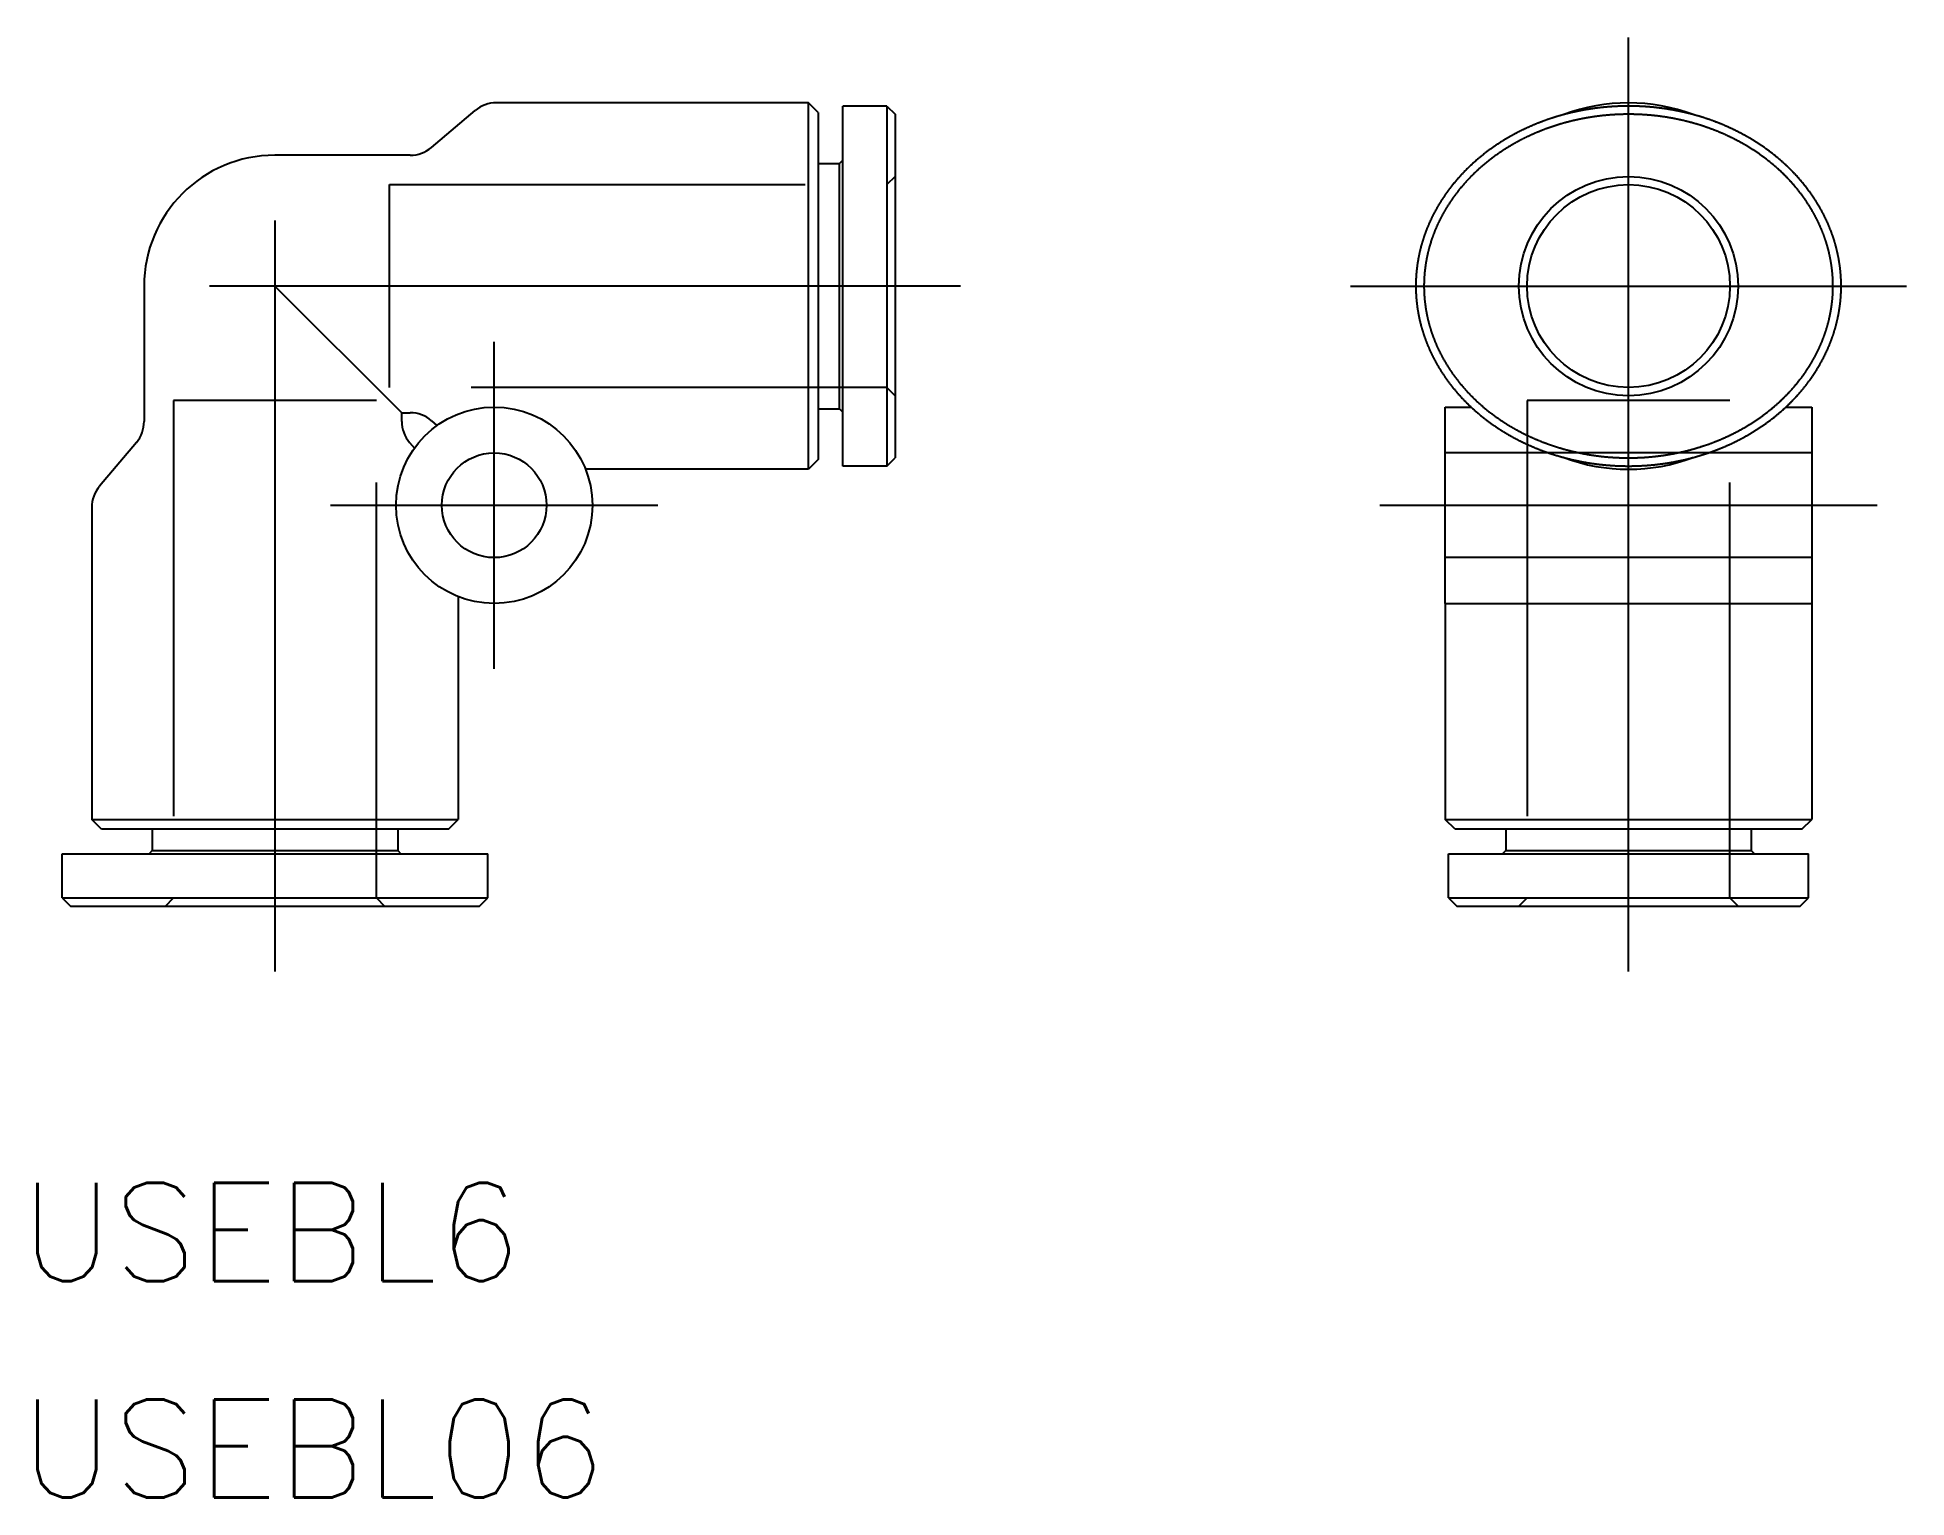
# Model space of a CAD drawing. Extents: x -7.3 to 49.9, y -18.1 to 26.5.
import ezdxf

# ---------------------------------------------------------------- set-up
doc = ezdxf.new("R2010")
doc.units = 0
doc.linetypes.add('CENTER', pattern=[50.8, 31.75, -6.35, 6.35, -6.35])
doc.linetypes.add('DASHED', pattern=[19.05, 12.7, -6.35])
doc.layers.get('0').update_dxf_attribs({"linetype": 'CONTINUOUS'})
doc.layers.add('CENTER', color=1, linetype='CENTER')
doc.styles.get("Standard").update_dxf_attribs({"font": 'txt.shx', "height": 3, "bigfont": 'bigfont.shx'})

msp = doc.modelspace()

# ---------------------------------------------------------------- texts
at = {"color": 7, "linetype": 'CONTINUOUS'}
for s, p in [('USEBL6', (-7.7756, -11.46)), ('USEBL06', (-7.7756, -18.0776))]:
    msp.add_text(s, height=3, dxfattribs=at).set_placement(p)

# ---------------------------------------------------------------- linework, layer by layer
at = {"color": 7, "linetype": 'CONTINUOUS'}
for p, q in [((4.7792, 23.1851), (6.1208, 24.3149)), ((16.3, 24.55), (6.765, 24.55)), ((16.3, 13.35), (16.3, 24.55)), ((16.6, 24.25), (16.3, 24.55)), ((16.6, 24.25), (16.6, 13.65)), ((17.35, 13.45), (17.35, 24.45)), ((18.7, 24.45), (17.35, 24.45)), ((18.7, 24.45), (18.95, 24.2)), ((18.7, 24.45), (18.7, 13.45)), ((18.95, 24.2), (18.95, 13.7)), ((4.135, 22.95), (0, 22.95)), ((16.6, 22.7), (17.25, 22.7)), ((17.25, 22.7), (17.35, 22.8)), ((17.25, 15.2), (17.25, 22.7)), ((-4, 18.95), (-4, 14.815)), ((3.873, 15.077), (0, 18.95)), ((3.873, 15.077), (4.135, 15.077)), ((3.873, 14.815), (3.873, 15.077)), ((16.6, 15.2), (17.25, 15.2)), ((17.25, 15.2), (17.35, 15.1)), ((35.7644, 9.25), (35.7644, 15.25)), ((35.7644, 15.25), (36.5551, 15.25)), ((46.1736, 15.25), (46.9644, 15.25)), ((46.9644, 15.25), (46.9644, 9.25)), ((4.7792, 14.8347), (4.95, 14.6867)), ((-4.2351, 14.1708), (-5.3649, 12.8292)), ((4.1153, 14.1708), (4.2633, 14)), ((16.3, 13.35), (9.4911, 13.35)), ((16.6, 13.65), (16.3, 13.35)), ((18.7, 13.45), (17.35, 13.45)), ((18.7, 13.45), (18.95, 13.7)), ((-5.6, 12.185), (-5.6, 2.65)), ((5.6, 9.4589), (5.6, 2.65)), ((35.7644, 9.25), (46.9644, 9.25)), ((35.7644, 9.25), (35.7644, 2.65)), ((46.9644, 9.25), (46.9644, 2.65)), ((-5.6, 2.65), (5.6, 2.65)), ((-5.3, 2.35), (-5.6, 2.65)), ((5.3, 2.35), (-5.3, 2.35)), ((-3.75, 2.35), (-3.75, 1.7)), ((3.75, 2.35), (3.75, 1.7)), ((5.3, 2.35), (5.6, 2.65)), ((35.7644, 2.65), (46.9644, 2.65)), ((36.0644, 2.35), (35.7644, 2.65)), ((46.6644, 2.35), (36.0644, 2.35)), ((37.6144, 2.35), (37.6144, 1.7)), ((45.1144, 2.35), (45.1144, 1.7)), ((46.6644, 2.35), (46.9644, 2.65)), ((-6.5, 1.6), (6.5, 1.6)), ((-6.5, 0.25), (-6.5, 1.6)), ((-3.75, 1.7), (-3.85, 1.6)), ((-3.75, 1.7), (3.75, 1.7)), ((3.75, 1.7), (3.85, 1.6)), ((6.5, 0.25), (6.5, 1.6)), ((35.8644, 1.6), (46.8644, 1.6)), ((35.8644, 0.25), (35.8644, 1.6)), ((37.6144, 1.7), (37.5144, 1.6)), ((37.6144, 1.7), (45.1144, 1.7)), ((45.1144, 1.7), (45.2144, 1.6)), ((46.8644, 0.25), (46.8644, 1.6)), ((-6.5, 0.25), (6.5, 0.25)), ((-6.5, 0.25), (-6.25, 0)), ((-6.25, 0), (6.25, 0)), ((6.25, 0), (6.5, 0.25)), ((35.8643, 0.25), (46.8644, 0.25)), ((35.8644, 0.25), (36.1144, 0)), ((36.1143, 0), (46.6144, 0)), ((46.6144, 0), (46.8644, 0.25))]:
    msp.add_line(p, q, dxfattribs=at)
at = {"color": 3, "linetype": 'DASHED'}
for p, q in [((18.95, 22.3), (18.7, 22.05)), ((3.5, 22.05), (18.7, 22.05)), ((3.5, 15.85), (3.5, 22.05)), ((3.1, 15.45), (-3.1, 15.45)), ((-3.1, 15.45), (-3.1, 0.25)), ((3.1, 0.25), (3.1, 15.45)), ((18.7, 15.85), (3.5, 15.85)), ((18.95, 15.6), (18.7, 15.85)), ((38.2644, 15.45), (38.2644, 0.25)), ((44.4644, 15.45), (38.2644, 15.45)), ((44.4644, 0.25), (44.4644, 15.45)), ((46.9644, 13.85), (35.7644, 13.85)), ((46.9644, 10.65), (35.7644, 10.65)), ((-3.35, 0), (-3.1, 0.25)), ((3.1, 0.25), (3.35, 0)), ((38.2643, 0.25), (38.0143, 0)), ((44.4644, 0.25), (44.7144, 0))]:
    msp.add_line(p, q, dxfattribs=at)
at = {"color": 7}
for points in [[(47.8644, 18.95, 0), (47.8643, 18.9609, 0), (47.8643, 18.9719, 0), (47.8643, 18.9828, 0), (47.8642, 18.9938, 0), (47.8641, 19.0048, 0), (47.8639, 19.0158, 0), (47.8638, 19.0268, 0), (47.8636, 19.0378, 0), (47.8634, 19.0489, 0), (47.8631, 19.0599, 0), (47.8628, 19.071, 0), (47.8625, 19.0821, 0), (47.8622, 19.0932, 0), (47.8619, 19.1044, 0), (47.8615, 19.1155, 0), (47.8611, 19.1267, 0), (47.8607, 19.1379, 0), (47.8602, 19.1491, 0), (47.8597, 19.1604, 0), (47.8592, 19.1716, 0), (47.8587, 19.1829, 0), (47.8581, 19.1942, 0), (47.8575, 19.2056, 0), (47.8568, 19.2169, 0), (47.8562, 19.2283, 0), (47.8555, 19.2397, 0), (47.8547, 19.2511, 0), (47.854, 19.2626, 0), (47.8532, 19.2741, 0), (47.8524, 19.2856, 0), (47.8515, 19.2972, 0), (47.8506, 19.3088, 0), (47.8497, 19.3204, 0), (47.8488, 19.332, 0), (47.8478, 19.3437, 0), (47.8468, 19.3554, 0), (47.8457, 19.3671, 0), (47.8447, 19.3789, 0), (47.8435, 19.3907, 0), (47.8424, 19.4025, 0), (47.8412, 19.4144, 0), (47.84, 19.4263, 0), (47.8388, 19.4382, 0), (47.8375, 19.4502, 0), (47.8362, 19.4622, 0), (47.8348, 19.4742, 0), (47.8334, 19.4863, 0), (47.832, 19.4984, 0), (47.8305, 19.5106, 0), (47.829, 19.5228, 0), (47.8275, 19.535, 0), (47.8259, 19.5473, 0), (47.8243, 19.5596, 0), (47.8227, 19.572, 0), (47.821, 19.5844, 0), (47.8193, 19.5969, 0), (47.8175, 19.6093, 0), (47.8157, 19.6219, 0), (47.8138, 19.6345, 0), (47.8119, 19.6471, 0), (47.81, 19.6598, 0), (47.808, 19.6725, 0), (47.806, 19.6853, 0), (47.804, 19.6981, 0), (47.8019, 19.711, 0), (47.7997, 19.7239, 0), (47.7975, 19.7369, 0), (47.7953, 19.7499, 0), (47.793, 19.763, 0), (47.7906, 19.7761, 0), (47.7882, 19.7893, 0), (47.7858, 19.8025, 0), (47.7833, 19.8158, 0), (47.7808, 19.8292, 0), (47.7782, 19.8426, 0), (47.7756, 19.856, 0), (47.7729, 19.8696, 0), (47.7701, 19.8831, 0), (47.7673, 19.8968, 0), (47.7645, 19.9105, 0), (47.7616, 19.9243, 0), (47.7586, 19.9381, 0), (47.7556, 19.952, 0), (47.7525, 19.966, 0), (47.7494, 19.98, 0), (47.7462, 19.9941, 0), (47.7429, 20.0082, 0), (47.7396, 20.0224, 0), (47.7362, 20.0367, 0), (47.7328, 20.0511, 0), (47.7293, 20.0655, 0), (47.7257, 20.0799, 0), (47.7221, 20.0944, 0), (47.7184, 20.109, 0), (47.7147, 20.1236, 0), (47.7108, 20.1383, 0), (47.707, 20.153, 0), (47.703, 20.1678, 0), (47.699, 20.1826, 0), (47.695, 20.1975, 0), (47.6908, 20.2124, 0), (47.6866, 20.2274, 0), (47.6824, 20.2424, 0), (47.678, 20.2575, 0), (47.6736, 20.2726, 0), (47.6692, 20.2878, 0), (47.6646, 20.303, 0), (47.66, 20.3182, 0), (47.6554, 20.3335, 0), (47.6506, 20.3488, 0), (47.6458, 20.3642, 0), (47.6409, 20.3796, 0), (47.636, 20.395, 0), (47.631, 20.4105, 0), (47.6259, 20.426, 0), (47.6208, 20.4415, 0), (47.6155, 20.457, 0), (47.6103, 20.4726, 0), (47.6049, 20.4882, 0), (47.5995, 20.5039, 0), (47.594, 20.5195, 0), (47.5885, 20.5352, 0), (47.5828, 20.5509, 0), (47.5772, 20.5667, 0), (47.5714, 20.5824, 0), (47.5656, 20.5982, 0), (47.5597, 20.614, 0), (47.5537, 20.6298, 0), (47.5477, 20.6456, 0), (47.5416, 20.6615, 0), (47.5354, 20.6773, 0), (47.5292, 20.6932, 0), (47.5229, 20.7091, 0), (47.5165, 20.725, 0), (47.5101, 20.7409, 0), (47.5036, 20.7568, 0), (47.497, 20.7727, 0), (47.4904, 20.7886, 0), (47.4837, 20.8046, 0), (47.4769, 20.8205, 0), (47.4701, 20.8364, 0), (47.4632, 20.8524, 0), (47.4562, 20.8683, 0), (47.4491, 20.8842, 0), (47.442, 20.9002, 0), (47.4349, 20.9161, 0), (47.4276, 20.932, 0), (47.4203, 20.948, 0), (47.4129, 20.9639, 0), (47.4055, 20.9798, 0), (47.398, 20.9957, 0), (47.3904, 21.0116, 0), (47.3828, 21.0275, 0), (47.3751, 21.0434, 0), (47.3674, 21.0592, 0), (47.3595, 21.0751, 0), (47.3517, 21.0909, 0), (47.3437, 21.1068, 0), (47.3357, 21.1226, 0), (47.3276, 21.1384, 0), (47.3195, 21.1542, 0), (47.3113, 21.17, 0), (47.303, 21.1858, 0), (47.2947, 21.2015, 0), (47.2863, 21.2173, 0), (47.2779, 21.233, 0), (47.2694, 21.2487, 0), (47.2608, 21.2644, 0), (47.2522, 21.2801, 0), (47.2435, 21.2957, 0), (47.2348, 21.3114, 0), (47.226, 21.327, 0), (47.2171, 21.3426, 0), (47.2082, 21.3582, 0), (47.1992, 21.3737, 0), (47.1901, 21.3893, 0), (47.181, 21.4048, 0), (47.1719, 21.4203, 0), (47.1626, 21.4357, 0), (47.1534, 21.4512, 0), (47.144, 21.4666, 0), (47.1346, 21.482, 0), (47.1252, 21.4973, 0), (47.1156, 21.5127, 0), (47.1061, 21.528, 0), (47.0964, 21.5434, 0), (47.0867, 21.5586, 0), (47.0769, 21.5739, 0), (47.0671, 21.5892, 0), (47.0572, 21.6044, 0), (47.0473, 21.6196, 0), (47.0373, 21.6348, 0), (47.0272, 21.65, 0), (47.0171, 21.6651, 0), (47.0069, 21.6802, 0), (46.9967, 21.6953, 0), (46.9864, 21.7104, 0), (46.976, 21.7254, 0), (46.9656, 21.7404, 0), (46.9551, 21.7554, 0), (46.9446, 21.7704, 0), (46.934, 21.7854, 0), (46.9233, 21.8003, 0), (46.9126, 21.8152, 0), (46.9018, 21.8301, 0), (46.891, 21.8449, 0), (46.8801, 21.8597, 0), (46.8692, 21.8745, 0), (46.8581, 21.8893, 0), (46.8471, 21.9041, 0), (46.836, 21.9188, 0), (46.8248, 21.9335, 0), (46.8136, 21.9481, 0), (46.8023, 21.9628, 0), (46.7909, 21.9774, 0), (46.7795, 21.992, 0), (46.7681, 22.0065, 0), (46.7566, 22.021, 0), (46.745, 22.0355, 0), (46.7334, 22.05, 0), (46.7217, 22.0644, 0), (46.71, 22.0788, 0), (46.6982, 22.0932, 0), (46.6863, 22.1076, 0), (46.6744, 22.1219, 0), (46.6625, 22.1362, 0), (46.6505, 22.1504, 0), (46.6384, 22.1647, 0), (46.6263, 22.1789, 0), (46.6141, 22.193, 0), (46.6019, 22.2072, 0), (46.5896, 22.2213, 0), (46.5772, 22.2353, 0), (46.5649, 22.2494, 0), (46.5524, 22.2634, 0), (46.5399, 22.2773, 0), (46.5274, 22.2913, 0), (46.5148, 22.3052, 0), (46.5021, 22.3191, 0), (46.4894, 22.3329, 0), (46.4766, 22.3467, 0), (46.4638, 22.3605, 0), (46.4509, 22.3742, 0), (46.438, 22.3879, 0), (46.4251, 22.4016, 0), (46.412, 22.4152, 0), (46.399, 22.4288, 0), (46.3858, 22.4424, 0), (46.3726, 22.4559, 0), (46.3594, 22.4694, 0), (46.3461, 22.4828, 0), (46.3328, 22.4962, 0), (46.3194, 22.5096, 0), (46.306, 22.5229, 0), (46.2925, 22.5362, 0), (46.279, 22.5495, 0), (46.2654, 22.5627, 0), (46.2518, 22.5759, 0), (46.2381, 22.589, 0), (46.2244, 22.6021, 0), (46.2106, 22.6152, 0), (46.1968, 22.6282, 0), (46.183, 22.6412, 0), (46.1691, 22.6541, 0), (46.1551, 22.667, 0), (46.1411, 22.6799, 0), (46.1271, 22.6927, 0), (46.113, 22.7055, 0), (46.0989, 22.7182, 0), (46.0847, 22.7309, 0), (46.0705, 22.7435, 0), (46.0563, 22.7562, 0), (46.042, 22.7687, 0), (46.0277, 22.7812, 0), (46.0133, 22.7937, 0), (45.9989, 22.8062, 0), (45.9844, 22.8186, 0), (45.9699, 22.8309, 0), (45.9554, 22.8432, 0), (45.9408, 22.8555, 0), (45.9262, 22.8677, 0), (45.9115, 22.8799, 0), (45.8968, 22.892, 0), (45.8821, 22.9041, 0), (45.8673, 22.9162, 0), (45.8525, 22.9282, 0), (45.8377, 22.9401, 0), (45.8228, 22.952, 0), (45.8079, 22.9639, 0), (45.7929, 22.9757, 0), (45.7779, 22.9875, 0), (45.7629, 22.9992, 0), (45.7479, 23.0109, 0), (45.7328, 23.0225, 0), (45.7177, 23.0341, 0), (45.7025, 23.0457, 0), (45.6873, 23.0571, 0), (45.6721, 23.0686, 0), (45.6568, 23.08, 0), (45.6415, 23.0913, 0), (45.6262, 23.1026, 0), (45.6109, 23.1139, 0), (45.5955, 23.1251, 0), (45.5801, 23.1363, 0), (45.5646, 23.1474, 0), (45.5492, 23.1584, 0), (45.5337, 23.1694, 0), (45.5181, 23.1804, 0), (45.5026, 23.1913, 0), (45.487, 23.2022, 0), (45.4714, 23.213, 0), (45.4557, 23.2238, 0), (45.44, 23.2345, 0), (45.4243, 23.2451, 0), (45.4086, 23.2557, 0), (45.3929, 23.2663, 0), (45.3771, 23.2768, 0), (45.3613, 23.2873, 0), (45.3455, 23.2977, 0), (45.3296, 23.308, 0), (45.3138, 23.3183, 0), (45.2979, 23.3286, 0), (45.282, 23.3388, 0), (45.2661, 23.3489, 0), (45.2501, 23.359, 0), (45.2342, 23.369, 0), (45.2182, 23.379, 0), (45.2022, 23.389, 0), (45.1862, 23.3988, 0), (45.1701, 23.4087, 0), (45.1541, 23.4184, 0), (45.138, 23.4282, 0), (45.1219, 23.4378, 0), (45.1058, 23.4475, 0), (45.0897, 23.457, 0), (45.0735, 23.4665, 0), (45.0574, 23.476, 0), (45.0412, 23.4854, 0), (45.025, 23.4948, 0), (45.0088, 23.5041, 0), (44.9926, 23.5133, 0), (44.9764, 23.5225, 0), (44.9602, 23.5317, 0), (44.9439, 23.5408, 0), (44.9276, 23.5499, 0), (44.9113, 23.5589, 0), (44.895, 23.5678, 0), (44.8787, 23.5767, 0), (44.8624, 23.5855, 0), (44.8461, 23.5943, 0), (44.8297, 23.6031, 0), (44.8134, 23.6118, 0), (44.797, 23.6204, 0), (44.7807, 23.629, 0), (44.7643, 23.6375, 0), (44.7479, 23.646, 0), (44.7315, 23.6545, 0), (44.7151, 23.6628, 0), (44.6986, 23.6712, 0), (44.6822, 23.6795, 0), (44.6658, 23.6877, 0), (44.6493, 23.6959, 0), (44.6329, 23.704, 0), (44.6164, 23.7121, 0), (44.5999, 23.7201, 0), (44.5835, 23.7281, 0), (44.567, 23.736, 0), (44.5505, 23.7439, 0), (44.534, 23.7517, 0), (44.5175, 23.7595, 0), (44.501, 23.7672, 0), (44.4845, 23.7749, 0), (44.468, 23.7825, 0), (44.4515, 23.7901, 0), (44.4349, 23.7976, 0), (44.4184, 23.8051, 0), (44.4019, 23.8125, 0), (44.3854, 23.8199, 0), (44.3688, 23.8272, 0), (44.3523, 23.8344, 0), (44.3358, 23.8417, 0), (44.3192, 23.8488, 0), (44.3027, 23.856, 0), (44.2861, 23.863, 0), (44.2696, 23.87, 0), (44.2531, 23.877, 0), (44.2365, 23.8839, 0), (44.22, 23.8908, 0), (44.2034, 23.8976, 0), (44.1869, 23.9044, 0), (44.1703, 23.9111, 0), (44.1538, 23.9178, 0), (44.1373, 23.9244, 0), (44.1207, 23.931, 0), (44.1042, 23.9375, 0), (44.0876, 23.944, 0), (44.071, 23.9505, 0), (44.0545, 23.9569, 0), (44.0379, 23.9632, 0), (44.0214, 23.9695, 0), (44.0048, 23.9758, 0), (43.9882, 23.982, 0), (43.9717, 23.9882, 0), (43.9551, 23.9943, 0), (43.9385, 24.0004, 0), (43.922, 24.0064, 0), (43.9054, 24.0124, 0), (43.8888, 24.0183, 0), (43.8722, 24.0242, 0), (43.8556, 24.0301, 0), (43.8391, 24.0359, 0), (43.8225, 24.0416, 0), (43.8059, 24.0473, 0), (43.7893, 24.053, 0), (43.7727, 24.0586, 0), (43.7561, 24.0642, 0), (43.7395, 24.0698, 0), (43.723, 24.0753, 0), (43.7064, 24.0807, 0), (43.6898, 24.0861, 0), (43.6732, 24.0915, 0), (43.6566, 24.0968, 0), (43.64, 24.1021, 0), (43.6234, 24.1073, 0), (43.6068, 24.1125, 0), (43.5902, 24.1176, 0), (43.5736, 24.1227, 0), (43.5569, 24.1278, 0), (43.5403, 24.1328, 0), (43.5237, 24.1378, 0), (43.5071, 24.1427, 0), (43.4905, 24.1476, 0), (43.4739, 24.1524, 0), (43.4573, 24.1572, 0), (43.4407, 24.162, 0), (43.4241, 24.1667, 0), (43.4074, 24.1714, 0), (43.3908, 24.176, 0), (43.3742, 24.1806, 0), (43.3576, 24.1851, 0), (43.341, 24.1896, 0), (43.3243, 24.1941, 0), (43.3077, 24.1985, 0), (43.2911, 24.2029, 0), (43.2745, 24.2072, 0), (43.2579, 24.2115, 0), (43.2412, 24.2158, 0), (43.2246, 24.22, 0), (43.208, 24.2242, 0), (43.1914, 24.2283, 0), (43.1747, 24.2324, 0), (43.1581, 24.2365, 0), (43.1415, 24.2405, 0), (43.1248, 24.2445, 0), (43.1082, 24.2484, 0), (43.0916, 24.2523, 0), (43.075, 24.2562, 0), (43.0583, 24.26, 0), (43.0417, 24.2637, 0), (43.0251, 24.2675, 0), (43.0084, 24.2712, 0), (42.9918, 24.2748, 0), (42.9752, 24.2784, 0), (42.9585, 24.282, 0), (42.9419, 24.2856, 0), (42.9253, 24.2891, 0), (42.9086, 24.2925, 0), (42.892, 24.2959, 0), (42.8754, 24.2993, 0), (42.8587, 24.3027, 0), (42.8421, 24.306, 0), (42.8255, 24.3092, 0), (42.8088, 24.3125, 0), (42.7922, 24.3157, 0), (42.7756, 24.3188, 0), (42.7589, 24.3219, 0), (42.7423, 24.325, 0), (42.7257, 24.328, 0), (42.709, 24.331, 0), (42.6924, 24.334, 0), (42.6758, 24.3369, 0), (42.6591, 24.3398, 0), (42.6425, 24.3427, 0), (42.6258, 24.3455, 0), (42.6092, 24.3482, 0), (42.5926, 24.351, 0), (42.5759, 24.3537, 0), (42.5593, 24.3563, 0), (42.5426, 24.3589, 0), (42.526, 24.3615, 0), (42.5093, 24.3641, 0), (42.4927, 24.3666, 0), (42.4761, 24.369, 0), (42.4594, 24.3715, 0), (42.4428, 24.3739, 0), (42.4261, 24.3762, 0), (42.4095, 24.3785, 0), (42.3928, 24.3808, 0), (42.3762, 24.383, 0), (42.3595, 24.3853, 0), (42.3429, 24.3874, 0), (42.3262, 24.3895, 0), (42.3096, 24.3916, 0), (42.293, 24.3937, 0), (42.2763, 24.3957, 0), (42.2597, 24.3977, 0), (42.243, 24.3996, 0), (42.2264, 24.4015, 0), (42.2097, 24.4034, 0), (42.1931, 24.4052, 0), (42.1764, 24.407, 0), (42.1598, 24.4088, 0), (42.1431, 24.4105, 0), (42.1265, 24.4122, 0), (42.1098, 24.4138, 0), (42.0932, 24.4154, 0), (42.0765, 24.417, 0), (42.0598, 24.4185, 0), (42.0432, 24.42, 0), (42.0265, 24.4215, 0), (42.0099, 24.4229, 0), (41.9932, 24.4243, 0), (41.9766, 24.4256, 0), (41.9599, 24.427, 0), (41.9433, 24.4282, 0), (41.9266, 24.4295, 0), (41.91, 24.4307, 0), (41.8933, 24.4318, 0), (41.8767, 24.433, 0), (41.86, 24.4341, 0), (41.8433, 24.4351, 0), (41.8267, 24.4361, 0), (41.81, 24.4371, 0), (41.7934, 24.4381, 0), (41.7767, 24.439, 0), (41.7601, 24.4399, 0), (41.7434, 24.4407, 0), (41.7267, 24.4415, 0), (41.7101, 24.4423, 0), (41.6934, 24.443, 0), (41.6768, 24.4437, 0), (41.6601, 24.4443, 0), (41.6434, 24.445, 0), (41.6268, 24.4455, 0), (41.6101, 24.4461, 0), (41.5935, 24.4466, 0), (41.5768, 24.4471, 0), (41.5601, 24.4475, 0), (41.5435, 24.4479, 0), (41.5268, 24.4483, 0), (41.5102, 24.4486, 0), (41.4935, 24.4489, 0), (41.4768, 24.4492, 0), (41.4602, 24.4494, 0), (41.4435, 24.4496, 0), (41.4268, 24.4497, 0), (41.4102, 24.4499, 0), (41.3935, 24.4499, 0), (41.3769, 24.45, 0), (41.3602, 24.45, 0), (41.3435, 24.45, 0), (41.3269, 24.4499, 0), (41.3102, 24.4498, 0), (41.2935, 24.4497, 0), (41.2769, 24.4495, 0), (41.2602, 24.4493, 0), (41.2436, 24.4491, 0), (41.2269, 24.4488, 0), (41.2102, 24.4485, 0), (41.1936, 24.4481, 0), (41.1769, 24.4477, 0), (41.1603, 24.4473, 0), (41.1436, 24.4468, 0), (41.127, 24.4463, 0), (41.1103, 24.4458, 0), (41.0937, 24.4452, 0), (41.077, 24.4446, 0), (41.0603, 24.444, 0), (41.0437, 24.4433, 0), (41.0271, 24.4426, 0), (41.0104, 24.4418, 0), (40.9938, 24.4411, 0), (40.9771, 24.4402, 0), (40.9605, 24.4394, 0), (40.9438, 24.4385, 0), (40.9272, 24.4376, 0), (40.9106, 24.4366, 0), (40.8939, 24.4356, 0), (40.8773, 24.4345, 0), (40.8607, 24.4335, 0), (40.8441, 24.4324, 0), (40.8274, 24.4312, 0), (40.8108, 24.43, 0), (40.7942, 24.4288, 0), (40.7776, 24.4276, 0), (40.761, 24.4263, 0), (40.7444, 24.4249, 0), (40.7278, 24.4236, 0), (40.7112, 24.4222, 0), (40.6946, 24.4207, 0), (40.678, 24.4193, 0), (40.6614, 24.4177, 0), (40.6448, 24.4162, 0), (40.6282, 24.4146, 0), (40.6116, 24.413, 0), (40.595, 24.4113, 0), (40.5785, 24.4097, 0), (40.5619, 24.4079, 0), (40.5453, 24.4062, 0), (40.5288, 24.4044, 0), (40.5122, 24.4025, 0), (40.4956, 24.4007, 0), (40.4791, 24.3988, 0), (40.4625, 24.3968, 0), (40.446, 24.3948, 0), (40.4295, 24.3928, 0), (40.4129, 24.3908, 0), (40.3964, 24.3887, 0), (40.3799, 24.3866, 0), (40.3634, 24.3844, 0), (40.3468, 24.3822, 0), (40.3303, 24.38, 0), (40.3138, 24.3777, 0), (40.2973, 24.3754, 0), (40.2808, 24.373, 0), (40.2643, 24.3707, 0), (40.2478, 24.3683, 0), (40.2314, 24.3658, 0), (40.2149, 24.3633, 0), (40.1984, 24.3608, 0), (40.182, 24.3582, 0), (40.1655, 24.3556, 0), (40.149, 24.353, 0), (40.1326, 24.3503, 0), (40.1162, 24.3476, 0), (40.0997, 24.3449, 0), (40.0833, 24.3421, 0), (40.0669, 24.3393, 0), (40.0505, 24.3365, 0), (40.034, 24.3336, 0), (40.0176, 24.3307, 0), (40.0012, 24.3277, 0), (39.9848, 24.3247, 0), (39.9685, 24.3217, 0), (39.9521, 24.3186, 0), (39.9357, 24.3155, 0), (39.9193, 24.3124, 0), (39.903, 24.3092, 0), (39.8866, 24.306, 0), (39.8703, 24.3027, 0), (39.854, 24.2995, 0), (39.8376, 24.2961, 0), (39.8213, 24.2928, 0), (39.805, 24.2894, 0), (39.7887, 24.286, 0), (39.7724, 24.2825, 0), (39.7561, 24.279, 0), (39.7398, 24.2755, 0), (39.7235, 24.2719, 0), (39.7072, 24.2683, 0), (39.691, 24.2646, 0), (39.6747, 24.2609, 0), (39.6585, 24.2572, 0), (39.6422, 24.2535, 0), (39.626, 24.2497, 0), (39.6098, 24.2458, 0), (39.5936, 24.242, 0), (39.5774, 24.2381, 0), (39.5612, 24.2341, 0), (39.545, 24.2302, 0), (39.5288, 24.2262, 0), (39.5126, 24.2221, 0), (39.4965, 24.218, 0), (39.4803, 24.2139, 0), (39.4642, 24.2098, 0), (39.448, 24.2056, 0), (39.4319, 24.2013, 0), (39.4158, 24.1971, 0), (39.3997, 24.1928, 0), (39.3836, 24.1884, 0), (39.3675, 24.1841, 0), (39.3514, 24.1796, 0), (39.3353, 24.1752, 0), (39.3193, 24.1707, 0), (39.3032, 24.1662, 0), (39.2872, 24.1616, 0), (39.2712, 24.157, 0), (39.2551, 24.1524, 0), (39.2391, 24.1477, 0), (39.2231, 24.143, 0), (39.2071, 24.1383, 0), (39.1911, 24.1335, 0), (39.1752, 24.1287, 0), (39.1592, 24.1238, 0), (39.1433, 24.119, 0), (39.1273, 24.114, 0), (39.1114, 24.1091, 0), (39.0955, 24.1041, 0), (39.0796, 24.099, 0), (39.0637, 24.094, 0), (39.0478, 24.0889, 0), (39.0319, 24.0837, 0), (39.016, 24.0785, 0), (39.0002, 24.0733, 0), (38.9844, 24.0681, 0), (38.9685, 24.0628, 0), (38.9527, 24.0574, 0), (38.9369, 24.0521, 0), (38.9211, 24.0467, 0), (38.9053, 24.0412, 0), (38.8896, 24.0358, 0), (38.8738, 24.0303, 0), (38.858, 24.0247, 0), (38.8423, 24.0191, 0), (38.8266, 24.0135, 0), (38.8109, 24.0078, 0), (38.7952, 24.0021, 0), (38.7795, 23.9964, 0), (38.7638, 23.9906, 0), (38.7482, 23.9848, 0), (38.7325, 23.979, 0), (38.7169, 23.9731, 0), (38.7012, 23.9672, 0), (38.6856, 23.9612, 0), (38.67, 23.9552, 0), (38.6544, 23.9492, 0), (38.6389, 23.9432, 0), (38.6233, 23.937, 0), (38.6078, 23.9309, 0), (38.5922, 23.9247, 0), (38.5767, 23.9185, 0), (38.5612, 23.9123, 0), (38.5457, 23.906, 0), (38.5302, 23.8997, 0), (38.5148, 23.8933, 0), (38.4993, 23.8869, 0), (38.4839, 23.8805, 0), (38.4684, 23.874, 0), (38.453, 23.8675, 0), (38.4376, 23.8609, 0), (38.4222, 23.8543, 0), (38.4069, 23.8477, 0), (38.3915, 23.841, 0), (38.3762, 23.8343, 0), (38.3608, 23.8276, 0), (38.3455, 23.8208, 0), (38.3302, 23.814, 0), (38.3149, 23.8072, 0), (38.2997, 23.8003, 0), (38.2844, 23.7934, 0), (38.2692, 23.7864, 0), (38.2539, 23.7794, 0), (38.2387, 23.7724, 0), (38.2235, 23.7653, 0), (38.2084, 23.7582, 0), (38.1932, 23.751, 0), (38.178, 23.7438, 0), (38.1629, 23.7366, 0), (38.1478, 23.7293, 0), (38.1327, 23.722, 0), (38.1176, 23.7147, 0), (38.1025, 23.7073, 0), (38.0875, 23.6999, 0), (38.0725, 23.6925, 0), (38.0574, 23.685, 0), (38.0424, 23.6775, 0), (38.0275, 23.6699, 0), (38.0125, 23.6623, 0), (37.9975, 23.6547, 0), (37.9826, 23.647, 0), (37.9677, 23.6393, 0), (37.9528, 23.6315, 0), (37.9379, 23.6237, 0), (37.9231, 23.6159, 0), (37.9082, 23.6081, 0), (37.8934, 23.6002, 0), (37.8786, 23.5922, 0), (37.8638, 23.5843, 0), (37.849, 23.5762, 0), (37.8343, 23.5682, 0), (37.8196, 23.5601, 0), (37.8049, 23.552, 0), (37.7902, 23.5438, 0), (37.7755, 23.5356, 0), (37.7609, 23.5274, 0), (37.7462, 23.5191, 0), (37.7316, 23.5108, 0), (37.717, 23.5025, 0), (37.7024, 23.4941, 0), (37.6879, 23.4857, 0), (37.6734, 23.4772, 0), (37.6589, 23.4687, 0), (37.6444, 23.4602, 0), (37.6299, 23.4516, 0), (37.6155, 23.443, 0), (37.601, 23.4344, 0), (37.5866, 23.4257, 0), (37.5722, 23.417, 0), (37.5579, 23.4082, 0), (37.5435, 23.3994, 0), (37.5292, 23.3906, 0), (37.5149, 23.3818, 0), (37.5006, 23.3729, 0), (37.4864, 23.3639, 0), (37.4722, 23.3549, 0), (37.458, 23.3459, 0), (37.4438, 23.3369, 0), (37.4296, 23.3278, 0), (37.4155, 23.3187, 0), (37.4014, 23.3095, 0), (37.3873, 23.3003, 0), (37.3732, 23.2911, 0), (37.3591, 23.2818, 0), (37.3451, 23.2725, 0), (37.3311, 23.2631, 0), (37.3171, 23.2538, 0), (37.3032, 23.2443, 0), (37.2893, 23.2349, 0), (37.2754, 23.2254, 0), (37.2615, 23.2159, 0), (37.2476, 23.2063, 0), (37.2338, 23.1967, 0), (37.22, 23.187, 0), (37.2062, 23.1774, 0), (37.1925, 23.1676, 0), (37.1787, 23.1579, 0), (37.165, 23.1481, 0), (37.1513, 23.1383, 0), (37.1377, 23.1284, 0), (37.1241, 23.1185, 0), (37.1105, 23.1086, 0), (37.0969, 23.0986, 0), (37.0833, 23.0886, 0), (37.0698, 23.0786, 0), (37.0563, 23.0685, 0), (37.0429, 23.0584, 0), (37.0294, 23.0482, 0), (37.016, 23.0381, 0), (37.0026, 23.0278, 0), (36.9893, 23.0176, 0), (36.9759, 23.0073, 0), (36.9626, 22.997, 0), (36.9494, 22.9866, 0), (36.9361, 22.9762, 0), (36.9229, 22.9657, 0), (36.9097, 22.9553, 0), (36.8966, 22.9448, 0), (36.8834, 22.9342, 0), (36.8703, 22.9236, 0), (36.8573, 22.913, 0), (36.8442, 22.9024, 0), (36.8312, 22.8917, 0), (36.8182, 22.881, 0), (36.8052, 22.8702, 0), (36.7923, 22.8594, 0), (36.7794, 22.8486, 0), (36.7665, 22.8377, 0), (36.7537, 22.8268, 0), (36.7409, 22.8159, 0), (36.7281, 22.8049, 0), (36.7154, 22.7939, 0), (36.7026, 22.7828, 0), (36.69, 22.7718, 0), (36.6773, 22.7606, 0), (36.6647, 22.7495, 0), (36.6521, 22.7383, 0), (36.6395, 22.7271, 0), (36.627, 22.7158, 0), (36.6145, 22.7045, 0), (36.602, 22.6932, 0), (36.5896, 22.6818, 0), (36.5772, 22.6704, 0), (36.5648, 22.659, 0), (36.5524, 22.6475, 0), (36.5401, 22.636, 0), (36.5279, 22.6245, 0), (36.5156, 22.6129, 0), (36.5034, 22.6013, 0), (36.4912, 22.5897, 0), (36.4791, 22.578, 0), (36.467, 22.5663, 0), (36.4549, 22.5545, 0), (36.4428, 22.5428, 0), (36.4308, 22.5309, 0), (36.4188, 22.5191, 0), (36.4069, 22.5072, 0), (36.395, 22.4953, 0), (36.3831, 22.4833, 0), (36.3712, 22.4713, 0), (36.3594, 22.4593, 0), (36.3477, 22.4473, 0), (36.3359, 22.4352, 0), (36.3242, 22.423, 0), (36.3125, 22.4109, 0), (36.3009, 22.3987, 0), (36.2893, 22.3864, 0), (36.2777, 22.3742, 0), (36.2662, 22.3619, 0), (36.2547, 22.3495, 0), (36.2432, 22.3372, 0), (36.2318, 22.3248, 0), (36.2204, 22.3123, 0), (36.2091, 22.2998, 0), (36.1977, 22.2873, 0), (36.1865, 22.2748, 0), (36.1752, 22.2622, 0), (36.164, 22.2496, 0), (36.1528, 22.2369, 0), (36.1417, 22.2243, 0), (36.1306, 22.2115, 0), (36.1195, 22.1988, 0), (36.1085, 22.186, 0), (36.0975, 22.1732, 0), (36.0865, 22.1603, 0), (36.0756, 22.1474, 0), (36.0647, 22.1345, 0), (36.0539, 22.1215, 0), (36.0431, 22.1085, 0), (36.0323, 22.0955, 0), (36.0216, 22.0824, 0), (36.0109, 22.0694, 0), (36.0002, 22.0562, 0), (35.9896, 22.0431, 0), (35.979, 22.0299, 0), (35.9685, 22.0166, 0), (35.958, 22.0034, 0), (35.9476, 21.9901, 0), (35.9371, 21.9767, 0), (35.9268, 21.9634, 0), (35.9164, 21.95, 0), (35.9061, 21.9365, 0), (35.8959, 21.923, 0), (35.8856, 21.9095, 0), (35.8755, 21.896, 0), (35.8653, 21.8824, 0), (35.8552, 21.8688, 0), (35.8452, 21.8552, 0), (35.8351, 21.8415, 0), (35.8252, 21.8278, 0), (35.8152, 21.8141, 0), (35.8053, 21.8003, 0), (35.7955, 21.7865, 0), (35.7857, 21.7727, 0), (35.7759, 21.7588, 0), (35.7662, 21.7449, 0), (35.7565, 21.731, 0), (35.7469, 21.717, 0), (35.7373, 21.703, 0), (35.7277, 21.689, 0), (35.7182, 21.6749, 0), (35.7087, 21.6608, 0), (35.6993, 21.6467, 0), (35.6899, 21.6325, 0), (35.6806, 21.6183, 0), (35.6713, 21.6041, 0), (35.662, 21.5898, 0), (35.6528, 21.5756, 0), (35.6436, 21.5612, 0), (35.6345, 21.5469, 0), (35.6254, 21.5325, 0), (35.6164, 21.5181, 0), (35.6074, 21.5036, 0), (35.5985, 21.4891, 0), (35.5896, 21.4746, 0), (35.5807, 21.4601, 0), (35.5719, 21.4455, 0), (35.5632, 21.4309, 0), (35.5545, 21.4162, 0), (35.5458, 21.4015, 0), (35.5372, 21.3868, 0), (35.5286, 21.3721, 0), (35.52, 21.3573, 0), (35.5116, 21.3425, 0), (35.5031, 21.3277, 0), (35.4947, 21.3128, 0), (35.4864, 21.2979, 0), (35.4781, 21.283, 0), (35.4698, 21.268, 0), (35.4616, 21.253, 0), (35.4535, 21.238, 0), (35.4454, 21.223, 0), (35.4373, 21.2079, 0), (35.4293, 21.1928, 0), (35.4214, 21.1776, 0), (35.4135, 21.1625, 0), (35.4056, 21.1473, 0), (35.3978, 21.132, 0), (35.3901, 21.1168, 0), (35.3824, 21.1015, 0), (35.3747, 21.0862, 0), (35.3671, 21.0709, 0), (35.3596, 21.0555, 0), (35.3521, 21.0401, 0), (35.3446, 21.0247, 0), (35.3372, 21.0093, 0), (35.3299, 20.9938, 0), (35.3226, 20.9783, 0), (35.3154, 20.9628, 0), (35.3082, 20.9473, 0), (35.301, 20.9317, 0), (35.294, 20.9161, 0), (35.2869, 20.9005, 0), (35.28, 20.8848, 0), (35.273, 20.8691, 0), (35.2662, 20.8535, 0), (35.2593, 20.8377, 0), (35.2526, 20.822, 0), (35.2459, 20.8062, 0), (35.2392, 20.7904, 0), (35.2326, 20.7746, 0), (35.226, 20.7588, 0), (35.2195, 20.7429, 0), (35.2131, 20.727, 0), (35.2067, 20.7111, 0), (35.2004, 20.6952, 0), (35.1941, 20.6792, 0), (35.1879, 20.6633, 0), (35.1817, 20.6473, 0), (35.1756, 20.6313, 0), (35.1696, 20.6152, 0), (35.1636, 20.5992, 0), (35.1576, 20.5831, 0), (35.1517, 20.567, 0), (35.1459, 20.5509, 0), (35.1401, 20.5347, 0), (35.1344, 20.5186, 0), (35.1287, 20.5024, 0), (35.1231, 20.4862, 0), (35.1176, 20.4699, 0), (35.1121, 20.4537, 0), (35.1066, 20.4374, 0), (35.1013, 20.4212, 0), (35.0959, 20.4049, 0), (35.0907, 20.3886, 0), (35.0855, 20.3722, 0), (35.0803, 20.3559, 0), (35.0752, 20.3395, 0), (35.0702, 20.3231, 0), (35.0652, 20.3067, 0), (35.0603, 20.2903, 0), (35.0555, 20.2738, 0), (35.0507, 20.2574, 0), (35.0459, 20.2409, 0), (35.0413, 20.2244, 0), (35.0367, 20.2079, 0), (35.0321, 20.1914, 0), (35.0276, 20.1749, 0), (35.0232, 20.1583, 0), (35.0188, 20.1418, 0), (35.0145, 20.1252, 0), (35.0102, 20.1086, 0), (35.006, 20.092, 0), (35.0019, 20.0753, 0), (34.9978, 20.0587, 0), (34.9938, 20.0421, 0), (34.9898, 20.0254, 0), (34.9859, 20.0087, 0), (34.9821, 19.992, 0), (34.9783, 19.9753, 0), (34.9746, 19.9586, 0), (34.971, 19.9419, 0), (34.9674, 19.9252, 0), (34.9638, 19.9084, 0), (34.9604, 19.8916, 0), (34.957, 19.8749, 0), (34.9536, 19.8581, 0), (34.9503, 19.8413, 0), (34.9471, 19.8245, 0), (34.9439, 19.8077, 0), (34.9408, 19.7909, 0), (34.9378, 19.774, 0), (34.9348, 19.7572, 0), (34.9319, 19.7403, 0), (34.929, 19.7235, 0), (34.9262, 19.7066, 0), (34.9235, 19.6897, 0), (34.9208, 19.6728, 0), (34.9182, 19.6559, 0), (34.9156, 19.639, 0), (34.9132, 19.6221, 0), (34.9107, 19.6052, 0), (34.9084, 19.5883, 0), (34.906, 19.5713, 0), (34.9038, 19.5544, 0), (34.9016, 19.5374, 0), (34.8995, 19.5205, 0), (34.8974, 19.5035, 0), (34.8954, 19.4865, 0), (34.8935, 19.4696, 0), (34.8916, 19.4526, 0), (34.8898, 19.4356, 0), (34.8881, 19.4186, 0), (34.8864, 19.4016, 0), (34.8847, 19.3846, 0), (34.8832, 19.3676, 0), (34.8817, 19.3506, 0), (34.8802, 19.3336, 0), (34.8789, 19.3165, 0), (34.8775, 19.2995, 0), (34.8763, 19.2825, 0), (34.8751, 19.2655, 0), (34.874, 19.2484, 0), (34.8729, 19.2314, 0), (34.8719, 19.2143, 0), (34.871, 19.1973, 0), (34.8701, 19.1803, 0), (34.8693, 19.1632, 0), (34.8685, 19.1462, 0), (34.8678, 19.1291, 0), (34.8672, 19.112, 0), (34.8666, 19.095, 0), (34.8661, 19.0779, 0), (34.8657, 19.0609, 0), (34.8653, 19.0438, 0), (34.865, 19.0268, 0), (34.8647, 19.0097, 0), (34.8646, 18.9926, 0), (34.8644, 18.9756, 0), (34.8644, 18.9585, 0), (34.8644, 18.9415, 0), (34.8644, 18.9244, 0), (34.8646, 18.9073, 0), (34.8648, 18.8903, 0), (34.865, 18.8732, 0), (34.8653, 18.8562, 0), (34.8657, 18.8391, 0), (34.8661, 18.822, 0), (34.8666, 18.805, 0), (34.8672, 18.7879, 0), (34.8678, 18.7709, 0), (34.8685, 18.7538, 0), (34.8693, 18.7368, 0), (34.8701, 18.7197, 0), (34.871, 18.7027, 0), (34.8719, 18.6856, 0), (34.8729, 18.6686, 0), (34.874, 18.6516, 0), (34.8751, 18.6345, 0), (34.8763, 18.6175, 0), (34.8776, 18.6005, 0), (34.8789, 18.5834, 0), (34.8802, 18.5664, 0), (34.8817, 18.5494, 0), (34.8832, 18.5324, 0), (34.8848, 18.5154, 0), (34.8864, 18.4984, 0), (34.8881, 18.4814, 0), (34.8898, 18.4644, 0), (34.8916, 18.4474, 0), (34.8935, 18.4304, 0), (34.8954, 18.4135, 0), (34.8974, 18.3965, 0), (34.8995, 18.3795, 0), (34.9016, 18.3626, 0), (34.9038, 18.3456, 0), (34.906, 18.3287, 0), (34.9083, 18.3117, 0), (34.9107, 18.2948, 0), (34.9131, 18.2779, 0), (34.9156, 18.261, 0), (34.9182, 18.2441, 0), (34.9208, 18.2272, 0), (34.9235, 18.2103, 0), (34.9262, 18.1934, 0), (34.929, 18.1765, 0), (34.9319, 18.1597, 0), (34.9348, 18.1428, 0), (34.9378, 18.126, 0), (34.9408, 18.1092, 0), (34.9439, 18.0923, 0), (34.9471, 18.0755, 0), (34.9503, 18.0587, 0), (34.9536, 18.0419, 0), (34.9569, 18.0251, 0), (34.9603, 18.0084, 0), (34.9638, 17.9916, 0), (34.9673, 17.9749, 0), (34.9709, 17.9581, 0), (34.9746, 17.9414, 0), (34.9783, 17.9247, 0), (34.9821, 17.908, 0), (34.9859, 17.8913, 0), (34.9898, 17.8746, 0), (34.9938, 17.8579, 0), (34.9978, 17.8413, 0), (35.0019, 17.8247, 0), (35.006, 17.808, 0), (35.0102, 17.7914, 0), (35.0145, 17.7748, 0), (35.0188, 17.7583, 0), (35.0232, 17.7417, 0), (35.0276, 17.7251, 0), (35.0321, 17.7086, 0), (35.0367, 17.6921, 0), (35.0413, 17.6756, 0), (35.046, 17.6591, 0), (35.0507, 17.6426, 0), (35.0555, 17.6262, 0), (35.0604, 17.6097, 0), (35.0653, 17.5933, 0), (35.0702, 17.5769, 0), (35.0753, 17.5605, 0), (35.0804, 17.5441, 0), (35.0855, 17.5278, 0), (35.0907, 17.5115, 0), (35.096, 17.4951, 0), (35.1013, 17.4788, 0), (35.1067, 17.4626, 0), (35.1121, 17.4463, 0), (35.1176, 17.4301, 0), (35.1231, 17.4138, 0), (35.1287, 17.3976, 0), (35.1344, 17.3814, 0), (35.1401, 17.3653, 0), (35.1459, 17.3491, 0), (35.1517, 17.333, 0), (35.1576, 17.3169, 0), (35.1636, 17.3008, 0), (35.1696, 17.2848, 0), (35.1756, 17.2687, 0), (35.1817, 17.2527, 0), (35.1879, 17.2367, 0), (35.1941, 17.2207, 0), (35.2004, 17.2048, 0), (35.2067, 17.1889, 0), (35.2131, 17.1729, 0), (35.2195, 17.1571, 0), (35.226, 17.1412, 0), (35.2326, 17.1254, 0), (35.2392, 17.1095, 0), (35.2458, 17.0937, 0), (35.2525, 17.078, 0), (35.2593, 17.0622, 0), (35.2661, 17.0465, 0), (35.273, 17.0308, 0), (35.2799, 17.0151, 0), (35.2869, 16.9995, 0), (35.2939, 16.9839, 0), (35.301, 16.9683, 0), (35.3081, 16.9527, 0), (35.3153, 16.9372, 0), (35.3226, 16.9216, 0), (35.3299, 16.9062, 0), (35.3372, 16.8907, 0), (35.3446, 16.8752, 0), (35.352, 16.8598, 0), (35.3595, 16.8444, 0), (35.3671, 16.8291, 0), (35.3747, 16.8138, 0), (35.3823, 16.7985, 0), (35.3901, 16.7832, 0), (35.3978, 16.7679, 0), (35.4056, 16.7527, 0), (35.4135, 16.7375, 0), (35.4214, 16.7224, 0), (35.4293, 16.7072, 0), (35.4373, 16.6921, 0), (35.4454, 16.6771, 0), (35.4535, 16.662, 0), (35.4616, 16.647, 0), (35.4698, 16.632, 0), (35.4781, 16.6171, 0), (35.4864, 16.6022, 0), (35.4947, 16.5873, 0), (35.5031, 16.5724, 0), (35.5115, 16.5576, 0), (35.52, 16.5428, 0), (35.5285, 16.528, 0), (35.5371, 16.5133, 0), (35.5457, 16.4986, 0), (35.5544, 16.4839, 0), (35.5631, 16.4693, 0), (35.5719, 16.4546, 0), (35.5807, 16.4401, 0), (35.5895, 16.4255, 0), (35.5984, 16.411, 0), (35.6074, 16.3965, 0), (35.6164, 16.382, 0), (35.6254, 16.3676, 0), (35.6345, 16.3532, 0), (35.6436, 16.3389, 0), (35.6528, 16.3245, 0), (35.662, 16.3102, 0), (35.6713, 16.296, 0), (35.6806, 16.2817, 0), (35.6899, 16.2675, 0), (35.6993, 16.2534, 0), (35.7087, 16.2392, 0), (35.7182, 16.2251, 0), (35.7277, 16.2111, 0), (35.7373, 16.197, 0), (35.7469, 16.183, 0), (35.7565, 16.169, 0), (35.7662, 16.1551, 0), (35.7759, 16.1412, 0), (35.7857, 16.1273, 0), (35.7955, 16.1135, 0), (35.8054, 16.0997, 0), (35.8153, 16.0859, 0), (35.8252, 16.0721, 0), (35.8352, 16.0584, 0), (35.8452, 16.0447, 0), (35.8553, 16.0311, 0), (35.8654, 16.0175, 0), (35.8755, 16.0039, 0), (35.8857, 15.9904, 0), (35.8959, 15.9769, 0), (35.9062, 15.9634, 0), (35.9165, 15.95, 0), (35.9268, 15.9366, 0), (35.9372, 15.9232, 0), (35.9476, 15.9098, 0), (35.9581, 15.8965, 0), (35.9686, 15.8833, 0), (35.9791, 15.87, 0), (35.9897, 15.8568, 0), (36.0003, 15.8437, 0), (36.011, 15.8306, 0), (36.0217, 15.8175, 0), (36.0324, 15.8044, 0), (36.0431, 15.7914, 0), (36.0539, 15.7784, 0), (36.0648, 15.7654, 0), (36.0757, 15.7525, 0), (36.0866, 15.7396, 0), (36.0975, 15.7268, 0), (36.1085, 15.714, 0), (36.1195, 15.7012, 0), (36.1306, 15.6884, 0), (36.1417, 15.6757, 0), (36.1528, 15.663, 0), (36.164, 15.6504, 0), (36.1752, 15.6378, 0), (36.1865, 15.6252, 0), (36.1977, 15.6127, 0), (36.2091, 15.6002, 0), (36.2204, 15.5877, 0), (36.2318, 15.5752, 0), (36.2432, 15.5628, 0), (36.2547, 15.5505, 0), (36.2662, 15.5381, 0), (36.2777, 15.5258, 0), (36.2893, 15.5136, 0), (36.3009, 15.5013, 0), (36.3125, 15.4891, 0), (36.3242, 15.477, 0), (36.3359, 15.4648, 0), (36.3477, 15.4527, 0), (36.3594, 15.4407, 0), (36.3712, 15.4286, 0), (36.3831, 15.4167, 0), (36.395, 15.4047, 0), (36.4069, 15.3928, 0), (36.4188, 15.3809, 0), (36.4308, 15.369, 0), (36.4428, 15.3572, 0), (36.4549, 15.3454, 0), (36.467, 15.3337, 0), (36.4791, 15.322, 0), (36.4912, 15.3103, 0), (36.5034, 15.2987, 0), (36.5156, 15.2871, 0), (36.5279, 15.2755, 0), (36.5401, 15.2639, 0), (36.5524, 15.2524, 0), (36.5648, 15.241, 0), (36.5772, 15.2295, 0), (36.5896, 15.2181, 0), (36.602, 15.2068, 0), (36.6145, 15.1955, 0), (36.627, 15.1842, 0), (36.6395, 15.1729, 0), (36.6521, 15.1617, 0), (36.6647, 15.1505, 0), (36.6773, 15.1394, 0), (36.6899, 15.1282, 0), (36.7026, 15.1172, 0), (36.7154, 15.1061, 0), (36.7281, 15.0951, 0), (36.7409, 15.0841, 0), (36.7537, 15.0732, 0), (36.7665, 15.0623, 0), (36.7794, 15.0514, 0), (36.7923, 15.0406, 0), (36.8052, 15.0298, 0), (36.8182, 15.019, 0), (36.8312, 15.0083, 0), (36.8442, 14.9976, 0), (36.8572, 14.987, 0), (36.8703, 14.9764, 0), (36.8834, 14.9658, 0), (36.8965, 14.9552, 0), (36.9097, 14.9447, 0), (36.9229, 14.9343, 0), (36.9361, 14.9238, 0), (36.9494, 14.9134, 0), (36.9626, 14.903, 0), (36.9759, 14.8927, 0), (36.9893, 14.8824, 0), (37.0026, 14.8722, 0), (37.016, 14.8619, 0), (37.0294, 14.8518, 0), (37.0429, 14.8416, 0), (37.0563, 14.8315, 0), (37.0698, 14.8214, 0), (37.0833, 14.8114, 0), (37.0969, 14.8014, 0), (37.1105, 14.7914, 0), (37.1241, 14.7815, 0), (37.1377, 14.7716, 0), (37.1513, 14.7617, 0), (37.165, 14.7519, 0), (37.1787, 14.7421, 0), (37.1925, 14.7324, 0), (37.2062, 14.7227, 0), (37.22, 14.713, 0), (37.2338, 14.7033, 0), (37.2476, 14.6937, 0), (37.2615, 14.6842, 0), (37.2754, 14.6746, 0), (37.2893, 14.6651, 0), (37.3032, 14.6557, 0), (37.3172, 14.6463, 0), (37.3311, 14.6369, 0), (37.3451, 14.6275, 0), (37.3592, 14.6182, 0), (37.3732, 14.6089, 0), (37.3873, 14.5997, 0), (37.4014, 14.5905, 0), (37.4155, 14.5813, 0), (37.4296, 14.5722, 0), (37.4438, 14.5631, 0), (37.458, 14.5541, 0), (37.4722, 14.5451, 0), (37.4864, 14.5361, 0), (37.5007, 14.5271, 0), (37.515, 14.5182, 0), (37.5293, 14.5094, 0), (37.5436, 14.5005, 0), (37.5579, 14.4917, 0), (37.5723, 14.483, 0), (37.5867, 14.4743, 0), (37.6011, 14.4656, 0), (37.6155, 14.4569, 0), (37.63, 14.4483, 0), (37.6445, 14.4398, 0), (37.659, 14.4312, 0), (37.6735, 14.4227, 0), (37.688, 14.4143, 0), (37.7026, 14.4058, 0), (37.7171, 14.3975, 0), (37.7317, 14.3891, 0), (37.7463, 14.3808, 0), (37.761, 14.3725, 0), (37.7756, 14.3643, 0), (37.7903, 14.3561, 0), (37.805, 14.3479, 0), (37.8197, 14.3398, 0), (37.8344, 14.3317, 0), (37.8492, 14.3237, 0), (37.864, 14.3157, 0), (37.8787, 14.3077, 0), (37.8935, 14.2997, 0), (37.9084, 14.2918, 0), (37.9232, 14.284, 0), (37.9381, 14.2762, 0), (37.953, 14.2684, 0), (37.9678, 14.2606, 0), (37.9828, 14.2529, 0), (37.9977, 14.2452, 0), (38.0126, 14.2376, 0), (38.0276, 14.23, 0), (38.0426, 14.2224, 0), (38.0576, 14.2149, 0), (38.0726, 14.2074, 0), (38.0876, 14.2, 0), (38.1027, 14.1926, 0), (38.1177, 14.1852, 0), (38.1328, 14.1779, 0), (38.1479, 14.1706, 0), (38.163, 14.1633, 0), (38.1782, 14.1561, 0), (38.1933, 14.1489, 0), (38.2085, 14.1418, 0), (38.2236, 14.1347, 0), (38.2388, 14.1276, 0), (38.254, 14.1206, 0), (38.2692, 14.1136, 0), (38.2845, 14.1066, 0), (38.2997, 14.0997, 0), (38.315, 14.0928, 0), (38.3303, 14.0859, 0), (38.3456, 14.0791, 0), (38.3609, 14.0724, 0), (38.3762, 14.0656, 0), (38.3915, 14.0589, 0), (38.4069, 14.0523, 0), (38.4223, 14.0456, 0), (38.4376, 14.0391, 0), (38.453, 14.0325, 0), (38.4684, 14.026, 0), (38.4839, 14.0195, 0), (38.4993, 14.0131, 0), (38.5148, 14.0067, 0), (38.5302, 14.0003, 0), (38.5457, 13.994, 0), (38.5612, 13.9877, 0), (38.5767, 13.9815, 0), (38.5922, 13.9752, 0), (38.6078, 13.9691, 0), (38.6233, 13.9629, 0), (38.6389, 13.9568, 0), (38.6544, 13.9508, 0), (38.67, 13.9447, 0), (38.6856, 13.9387, 0), (38.7012, 13.9328, 0), (38.7169, 13.9269, 0), (38.7325, 13.921, 0), (38.7481, 13.9152, 0), (38.7638, 13.9093, 0), (38.7795, 13.9036, 0), (38.7952, 13.8978, 0), (38.8109, 13.8921, 0), (38.8266, 13.8865, 0), (38.8423, 13.8809, 0), (38.858, 13.8753, 0), (38.8738, 13.8697, 0), (38.8895, 13.8642, 0), (38.9053, 13.8588, 0), (38.9211, 13.8533, 0), (38.9369, 13.8479, 0), (38.9527, 13.8425, 0), (38.9685, 13.8372, 0), (38.9844, 13.8319, 0), (39.0002, 13.8267, 0), (39.016, 13.8215, 0), (39.0319, 13.8163, 0), (39.0478, 13.8111, 0), (39.0637, 13.806, 0), (39.0796, 13.801, 0), (39.0955, 13.7959, 0), (39.1114, 13.7909, 0), (39.1273, 13.786, 0), (39.1433, 13.7811, 0), (39.1592, 13.7762, 0), (39.1752, 13.7713, 0), (39.1911, 13.7665, 0), (39.2071, 13.7617, 0), (39.2231, 13.757, 0), (39.2391, 13.7523, 0), (39.2551, 13.7476, 0), (39.2712, 13.743, 0), (39.2872, 13.7384, 0), (39.3032, 13.7338, 0), (39.3193, 13.7293, 0), (39.3353, 13.7248, 0), (39.3514, 13.7204, 0), (39.3675, 13.716, 0), (39.3836, 13.7116, 0), (39.3997, 13.7073, 0), (39.4158, 13.703, 0), (39.4319, 13.6987, 0), (39.448, 13.6945, 0), (39.4642, 13.6903, 0), (39.4803, 13.6861, 0), (39.4965, 13.682, 0), (39.5126, 13.6779, 0), (39.5288, 13.6739, 0), (39.545, 13.6698, 0), (39.5612, 13.6659, 0), (39.5774, 13.6619, 0), (39.5936, 13.658, 0), (39.6098, 13.6542, 0), (39.626, 13.6503, 0), (39.6422, 13.6465, 0), (39.6585, 13.6428, 0), (39.6747, 13.6391, 0), (39.691, 13.6354, 0), (39.7072, 13.6317, 0), (39.7235, 13.6281, 0), (39.7398, 13.6245, 0), (39.7561, 13.621, 0), (39.7724, 13.6175, 0), (39.7887, 13.614, 0), (39.805, 13.6106, 0), (39.8213, 13.6072, 0), (39.8376, 13.6039, 0), (39.854, 13.6005, 0), (39.8703, 13.5973, 0), (39.8866, 13.594, 0), (39.903, 13.5908, 0), (39.9193, 13.5876, 0), (39.9357, 13.5845, 0), (39.9521, 13.5814, 0), (39.9685, 13.5783, 0), (39.9848, 13.5753, 0), (40.0012, 13.5723, 0), (40.0176, 13.5693, 0), (40.034, 13.5664, 0), (40.0505, 13.5635, 0), (40.0669, 13.5607, 0), (40.0833, 13.5579, 0), (40.0997, 13.5551, 0), (40.1162, 13.5523, 0), (40.1326, 13.5496, 0), (40.149, 13.547, 0), (40.1655, 13.5443, 0), (40.182, 13.5418, 0), (40.1984, 13.5392, 0), (40.2149, 13.5367, 0), (40.2314, 13.5342, 0), (40.2479, 13.5317, 0), (40.2643, 13.5293, 0), (40.2808, 13.5269, 0), (40.2973, 13.5246, 0), (40.3138, 13.5223, 0), (40.3303, 13.52, 0), (40.3468, 13.5178, 0), (40.3634, 13.5156, 0), (40.3799, 13.5134, 0), (40.3964, 13.5113, 0), (40.4129, 13.5092, 0), (40.4295, 13.5072, 0), (40.446, 13.5052, 0), (40.4626, 13.5032, 0), (40.4791, 13.5012, 0), (40.4956, 13.4993, 0), (40.5122, 13.4975, 0), (40.5288, 13.4956, 0), (40.5453, 13.4938, 0), (40.5619, 13.4921, 0), (40.5785, 13.4903, 0), (40.595, 13.4887, 0), (40.6116, 13.487, 0), (40.6282, 13.4854, 0), (40.6448, 13.4838, 0), (40.6614, 13.4823, 0), (40.678, 13.4807, 0), (40.6946, 13.4793, 0), (40.7112, 13.4778, 0), (40.7278, 13.4764, 0), (40.7444, 13.4751, 0), (40.761, 13.4737, 0), (40.7776, 13.4725, 0), (40.7942, 13.4712, 0), (40.8108, 13.47, 0), (40.8274, 13.4688, 0), (40.8441, 13.4676, 0), (40.8607, 13.4665, 0), (40.8773, 13.4655, 0), (40.8939, 13.4644, 0), (40.9106, 13.4634, 0), (40.9272, 13.4625, 0), (40.9438, 13.4615, 0), (40.9605, 13.4606, 0), (40.9771, 13.4598, 0), (40.9937, 13.4589, 0), (41.0104, 13.4582, 0), (41.027, 13.4574, 0), (41.0437, 13.4567, 0), (41.0603, 13.456, 0), (41.0769, 13.4554, 0), (41.0936, 13.4548, 0), (41.1102, 13.4542, 0), (41.1269, 13.4536, 0), (41.1435, 13.4531, 0), (41.1602, 13.4527, 0), (41.1768, 13.4523, 0), (41.1935, 13.4519, 0), (41.2101, 13.4515, 0), (41.2268, 13.4512, 0), (41.2434, 13.4509, 0), (41.2601, 13.4507, 0), (41.2767, 13.4504, 0), (41.2934, 13.4503, 0), (41.31, 13.4501, 0), (41.3267, 13.45, 0), (41.3433, 13.45, 0), (41.36, 13.4499, 0), (41.3767, 13.4499, 0), (41.3933, 13.45, 0), (41.41, 13.4501, 0), (41.4266, 13.4502, 0), (41.4433, 13.4503, 0), (41.4599, 13.4505, 0), (41.4766, 13.4507, 0), (41.4933, 13.451, 0), (41.5099, 13.4513, 0), (41.5266, 13.4516, 0), (41.5433, 13.452, 0), (41.5599, 13.4524, 0), (41.5766, 13.4529, 0), (41.5932, 13.4533, 0), (41.6099, 13.4538, 0), (41.6266, 13.4544, 0), (41.6432, 13.455, 0), (41.6599, 13.4556, 0), (41.6766, 13.4563, 0), (41.6932, 13.457, 0), (41.7099, 13.4577, 0), (41.7266, 13.4585, 0), (41.7432, 13.4593, 0), (41.7599, 13.4601, 0), (41.7765, 13.461, 0), (41.7932, 13.4619, 0), (41.8099, 13.4629, 0), (41.8265, 13.4639, 0), (41.8432, 13.4649, 0), (41.8599, 13.4659, 0), (41.8765, 13.467, 0), (41.8932, 13.4682, 0), (41.9099, 13.4693, 0), (41.9265, 13.4706, 0), (41.9432, 13.4718, 0), (41.9598, 13.4731, 0), (41.9765, 13.4744, 0), (41.9932, 13.4758, 0), (42.0098, 13.4771, 0), (42.0265, 13.4786, 0), (42.0431, 13.48, 0), (42.0598, 13.4815, 0), (42.0765, 13.4831, 0), (42.0931, 13.4847, 0), (42.1098, 13.4863, 0), (42.1264, 13.4879, 0), (42.1431, 13.4896, 0), (42.1598, 13.4913, 0), (42.1764, 13.4931, 0), (42.1931, 13.4949, 0), (42.2097, 13.4967, 0), (42.2264, 13.4986, 0), (42.243, 13.5005, 0), (42.2597, 13.5024, 0), (42.2763, 13.5044, 0), (42.293, 13.5064, 0), (42.3096, 13.5085, 0), (42.3263, 13.5106, 0), (42.3429, 13.5127, 0), (42.3596, 13.5148, 0), (42.3762, 13.517, 0), (42.3929, 13.5193, 0), (42.4095, 13.5216, 0), (42.4261, 13.5239, 0), (42.4428, 13.5262, 0), (42.4594, 13.5286, 0), (42.4761, 13.531, 0), (42.4927, 13.5335, 0), (42.5094, 13.536, 0), (42.526, 13.5385, 0), (42.5427, 13.5411, 0), (42.5593, 13.5437, 0), (42.5759, 13.5463, 0), (42.5926, 13.549, 0), (42.6092, 13.5518, 0), (42.6259, 13.5545, 0), (42.6425, 13.5573, 0), (42.6591, 13.5602, 0), (42.6758, 13.563, 0), (42.6924, 13.5659, 0), (42.7091, 13.5689, 0), (42.7257, 13.5719, 0), (42.7423, 13.5749, 0), (42.759, 13.578, 0), (42.7756, 13.5811, 0), (42.7923, 13.5842, 0), (42.8089, 13.5874, 0), (42.8255, 13.5906, 0), (42.8422, 13.5939, 0), (42.8588, 13.5972, 0), (42.8754, 13.6005, 0), (42.8921, 13.6039, 0), (42.9087, 13.6073, 0), (42.9253, 13.6108, 0), (42.942, 13.6143, 0), (42.9586, 13.6178, 0), (42.9752, 13.6214, 0), (42.9919, 13.625, 0), (43.0085, 13.6287, 0), (43.0251, 13.6324, 0), (43.0418, 13.6361, 0), (43.0584, 13.6399, 0), (43.075, 13.6437, 0), (43.0916, 13.6476, 0), (43.1083, 13.6515, 0), (43.1249, 13.6554, 0), (43.1415, 13.6594, 0), (43.1581, 13.6634, 0), (43.1748, 13.6675, 0), (43.1914, 13.6716, 0), (43.208, 13.6757, 0), (43.2246, 13.6799, 0), (43.2412, 13.6841, 0), (43.2579, 13.6884, 0), (43.2745, 13.6927, 0), (43.2911, 13.697, 0), (43.3077, 13.7014, 0), (43.3243, 13.7059, 0), (43.341, 13.7103, 0), (43.3576, 13.7148, 0), (43.3742, 13.7194, 0), (43.3908, 13.724, 0), (43.4074, 13.7286, 0), (43.424, 13.7333, 0), (43.4406, 13.738, 0), (43.4572, 13.7428, 0), (43.4739, 13.7476, 0), (43.4905, 13.7525, 0), (43.5071, 13.7574, 0), (43.5237, 13.7623, 0), (43.5403, 13.7673, 0), (43.5569, 13.7723, 0), (43.5735, 13.7773, 0), (43.5901, 13.7824, 0), (43.6067, 13.7876, 0), (43.6233, 13.7928, 0), (43.6399, 13.798, 0), (43.6565, 13.8033, 0), (43.6731, 13.8086, 0), (43.6897, 13.814, 0), (43.7063, 13.8194, 0), (43.7229, 13.8248, 0), (43.7395, 13.8303, 0), (43.7561, 13.8359, 0), (43.7727, 13.8414, 0), (43.7892, 13.8471, 0), (43.8058, 13.8527, 0), (43.8224, 13.8584, 0), (43.839, 13.8642, 0), (43.8556, 13.87, 0), (43.8722, 13.8758, 0), (43.8888, 13.8817, 0), (43.9054, 13.8877, 0), (43.922, 13.8937, 0), (43.9386, 13.8997, 0), (43.9552, 13.9058, 0), (43.9718, 13.9119, 0), (43.9883, 13.9181, 0), (44.0049, 13.9243, 0), (44.0215, 13.9305, 0), (44.0381, 13.9369, 0), (44.0547, 13.9432, 0), (44.0713, 13.9496, 0), (44.0879, 13.9561, 0), (44.1045, 13.9626, 0), (44.121, 13.9691, 0), (44.1376, 13.9757, 0), (44.1542, 13.9823, 0), (44.1708, 13.989, 0), (44.1874, 13.9958, 0), (44.2039, 14.0025, 0), (44.2205, 14.0094, 0), (44.2371, 14.0163, 0), (44.2536, 14.0232, 0), (44.2702, 14.0302, 0), (44.2867, 14.0372, 0), (44.3033, 14.0443, 0), (44.3198, 14.0514, 0), (44.3364, 14.0585, 0), (44.3529, 14.0658, 0), (44.3694, 14.073, 0), (44.386, 14.0803, 0), (44.4025, 14.0877, 0), (44.419, 14.0951, 0), (44.4355, 14.1026, 0), (44.452, 14.1101, 0), (44.4685, 14.1177, 0), (44.485, 14.1253, 0), (44.5015, 14.1329, 0), (44.518, 14.1406, 0), (44.5345, 14.1484, 0), (44.5509, 14.1562, 0), (44.5674, 14.1641, 0), (44.5838, 14.172, 0), (44.6003, 14.18, 0), (44.6167, 14.188, 0), (44.6332, 14.196, 0), (44.6496, 14.2041, 0), (44.666, 14.2123, 0), (44.6824, 14.2205, 0), (44.6988, 14.2288, 0), (44.7152, 14.2371, 0), (44.7316, 14.2455, 0), (44.748, 14.2539, 0), (44.7643, 14.2624, 0), (44.7807, 14.2709, 0), (44.797, 14.2795, 0), (44.8134, 14.2881, 0), (44.8297, 14.2968, 0), (44.846, 14.3055, 0), (44.8623, 14.3143, 0), (44.8786, 14.3231, 0), (44.8949, 14.332, 0), (44.9112, 14.341, 0), (44.9274, 14.3499, 0), (44.9437, 14.359, 0), (44.9599, 14.3681, 0), (44.9762, 14.3772, 0), (44.9924, 14.3864, 0), (45.0086, 14.3957, 0), (45.0248, 14.405, 0), (45.041, 14.4144, 0), (45.0571, 14.4238, 0), (45.0733, 14.4333, 0), (45.0894, 14.4428, 0), (45.1056, 14.4524, 0), (45.1217, 14.462, 0), (45.1378, 14.4717, 0), (45.1539, 14.4814, 0), (45.17, 14.4912, 0), (45.186, 14.5011, 0), (45.2021, 14.511, 0), (45.2181, 14.5209, 0), (45.2341, 14.5309, 0), (45.25, 14.541, 0), (45.266, 14.5511, 0), (45.2819, 14.5612, 0), (45.2978, 14.5714, 0), (45.3137, 14.5817, 0), (45.3296, 14.592, 0), (45.3454, 14.6024, 0), (45.3613, 14.6128, 0), (45.3771, 14.6233, 0), (45.3928, 14.6338, 0), (45.4086, 14.6443, 0), (45.4243, 14.655, 0), (45.44, 14.6656, 0), (45.4556, 14.6763, 0), (45.4713, 14.6871, 0), (45.4869, 14.6979, 0), (45.5025, 14.7088, 0), (45.518, 14.7197, 0), (45.5336, 14.7307, 0), (45.5491, 14.7417, 0), (45.5646, 14.7527, 0), (45.58, 14.7638, 0), (45.5954, 14.775, 0), (45.6108, 14.7862, 0), (45.6261, 14.7975, 0), (45.6415, 14.8088, 0), (45.6568, 14.8201, 0), (45.672, 14.8315, 0), (45.6872, 14.8429, 0), (45.7024, 14.8544, 0), (45.7176, 14.866, 0), (45.7327, 14.8776, 0), (45.7478, 14.8892, 0), (45.7629, 14.9009, 0), (45.7779, 14.9126, 0), (45.7929, 14.9244, 0), (45.8079, 14.9362, 0), (45.8228, 14.948, 0), (45.8377, 14.9599, 0), (45.8525, 14.9719, 0), (45.8673, 14.9839, 0), (45.8821, 14.9959, 0), (45.8968, 15.008, 0), (45.9115, 15.0201, 0), (45.9262, 15.0323, 0), (45.9408, 15.0445, 0), (45.9554, 15.0568, 0), (45.9699, 15.0691, 0), (45.9844, 15.0814, 0), (45.9989, 15.0938, 0), (46.0133, 15.1063, 0), (46.0277, 15.1187, 0), (46.042, 15.1313, 0), (46.0563, 15.1438, 0), (46.0706, 15.1564, 0), (46.0848, 15.1691, 0), (46.099, 15.1818, 0), (46.1131, 15.1945, 0), (46.1272, 15.2073, 0), (46.1412, 15.2201, 0), (46.1552, 15.2329, 0), (46.1691, 15.2458, 0), (46.183, 15.2588, 0), (46.1969, 15.2718, 0), (46.2107, 15.2848, 0), (46.2245, 15.2978, 0), (46.2382, 15.3109, 0), (46.2518, 15.3241, 0), (46.2654, 15.3373, 0), (46.279, 15.3505, 0), (46.2925, 15.3638, 0), (46.306, 15.3771, 0), (46.3194, 15.3904, 0), (46.3328, 15.4038, 0), (46.3461, 15.4172, 0), (46.3594, 15.4306, 0), (46.3726, 15.4441, 0), (46.3858, 15.4576, 0), (46.3989, 15.4712, 0), (46.412, 15.4848, 0), (46.425, 15.4984, 0), (46.438, 15.5121, 0), (46.4509, 15.5258, 0), (46.4637, 15.5395, 0), (46.4765, 15.5533, 0), (46.4893, 15.5671, 0), (46.502, 15.5809, 0), (46.5147, 15.5948, 0), (46.5273, 15.6087, 0), (46.5398, 15.6226, 0), (46.5523, 15.6366, 0), (46.5648, 15.6506, 0), (46.5772, 15.6647, 0), (46.5895, 15.6787, 0), (46.6018, 15.6928, 0), (46.614, 15.707, 0), (46.6262, 15.7211, 0), (46.6383, 15.7353, 0), (46.6504, 15.7496, 0), (46.6624, 15.7638, 0), (46.6744, 15.7781, 0), (46.6863, 15.7924, 0), (46.6981, 15.8068, 0), (46.7099, 15.8212, 0), (46.7217, 15.8356, 0), (46.7334, 15.85, 0), (46.745, 15.8645, 0), (46.7566, 15.879, 0), (46.7681, 15.8935, 0), (46.7796, 15.9081, 0), (46.791, 15.9227, 0), (46.8023, 15.9373, 0), (46.8136, 15.9519, 0), (46.8248, 15.9666, 0), (46.836, 15.9813, 0), (46.8471, 15.996, 0), (46.8582, 16.0107, 0), (46.8692, 16.0255, 0), (46.8802, 16.0403, 0), (46.8911, 16.0551, 0), (46.9019, 16.07, 0), (46.9127, 16.0849, 0), (46.9234, 16.0998, 0), (46.934, 16.1147, 0), (46.9446, 16.1296, 0), (46.9552, 16.1446, 0), (46.9657, 16.1596, 0), (46.9761, 16.1746, 0), (46.9864, 16.1897, 0), (46.9967, 16.2048, 0), (47.007, 16.2198, 0), (47.0172, 16.235, 0), (47.0273, 16.2501, 0), (47.0373, 16.2653, 0), (47.0473, 16.2804, 0), (47.0573, 16.2956, 0), (47.0672, 16.3109, 0), (47.077, 16.3261, 0), (47.0867, 16.3414, 0), (47.0964, 16.3567, 0), (47.1061, 16.372, 0), (47.1157, 16.3873, 0), (47.1252, 16.4027, 0), (47.1346, 16.4181, 0), (47.144, 16.4335, 0), (47.1534, 16.4489, 0), (47.1627, 16.4643, 0), (47.1719, 16.4798, 0), (47.1811, 16.4953, 0), (47.1902, 16.5108, 0), (47.1992, 16.5263, 0), (47.2082, 16.5419, 0), (47.2171, 16.5574, 0), (47.226, 16.573, 0), (47.2348, 16.5886, 0), (47.2435, 16.6042, 0), (47.2522, 16.6199, 0), (47.2608, 16.6356, 0), (47.2694, 16.6512, 0), (47.2779, 16.6669, 0), (47.2863, 16.6826, 0), (47.2947, 16.6984, 0), (47.303, 16.7141, 0), (47.3113, 16.7299, 0), (47.3195, 16.7457, 0), (47.3276, 16.7614, 0), (47.3357, 16.7773, 0), (47.3437, 16.7931, 0), (47.3516, 16.8089, 0), (47.3595, 16.8248, 0), (47.3673, 16.8406, 0), (47.3751, 16.8565, 0), (47.3828, 16.8724, 0), (47.3904, 16.8883, 0), (47.398, 16.9042, 0), (47.4055, 16.9202, 0), (47.4129, 16.9361, 0), (47.4203, 16.952, 0), (47.4276, 16.9679, 0), (47.4348, 16.9839, 0), (47.442, 16.9998, 0), (47.4491, 17.0158, 0), (47.4562, 17.0317, 0), (47.4631, 17.0477, 0), (47.47, 17.0636, 0), (47.4769, 17.0795, 0), (47.4837, 17.0955, 0), (47.4904, 17.1114, 0), (47.497, 17.1273, 0), (47.5036, 17.1432, 0), (47.5101, 17.1591, 0), (47.5165, 17.175, 0), (47.5229, 17.1909, 0), (47.5292, 17.2068, 0), (47.5355, 17.2227, 0), (47.5416, 17.2385, 0), (47.5477, 17.2544, 0), (47.5538, 17.2702, 0), (47.5597, 17.286, 0), (47.5656, 17.3018, 0), (47.5714, 17.3176, 0), (47.5772, 17.3333, 0), (47.5829, 17.349, 0), (47.5885, 17.3648, 0), (47.5941, 17.3804, 0), (47.5995, 17.3961, 0), (47.605, 17.4118, 0), (47.6103, 17.4274, 0), (47.6156, 17.443, 0), (47.6208, 17.4585, 0), (47.6259, 17.474, 0), (47.631, 17.4895, 0), (47.636, 17.505, 0), (47.6409, 17.5204, 0), (47.6458, 17.5358, 0), (47.6506, 17.5512, 0), (47.6553, 17.5665, 0), (47.66, 17.5818, 0), (47.6646, 17.597, 0), (47.6691, 17.6122, 0), (47.6736, 17.6274, 0), (47.678, 17.6425, 0), (47.6823, 17.6576, 0), (47.6866, 17.6726, 0), (47.6908, 17.6876, 0), (47.6949, 17.7026, 0), (47.699, 17.7174, 0), (47.703, 17.7323, 0), (47.707, 17.7471, 0), (47.7109, 17.7618, 0), (47.7147, 17.7765, 0), (47.7184, 17.7911, 0), (47.7221, 17.8057, 0), (47.7257, 17.8202, 0), (47.7293, 17.8346, 0), (47.7328, 17.849, 0), (47.7362, 17.8634, 0), (47.7396, 17.8776, 0), (47.7429, 17.8918, 0), (47.7462, 17.906, 0), (47.7494, 17.92, 0), (47.7525, 17.934, 0), (47.7556, 17.948, 0), (47.7586, 17.9619, 0), (47.7616, 17.9757, 0), (47.7645, 17.9895, 0), (47.7673, 18.0032, 0), (47.7701, 18.0168, 0), (47.7729, 18.0304, 0), (47.7756, 18.0439, 0), (47.7782, 18.0574, 0), (47.7808, 18.0708, 0), (47.7833, 18.0841, 0), (47.7858, 18.0974, 0), (47.7883, 18.1107, 0), (47.7906, 18.1239, 0), (47.793, 18.137, 0), (47.7953, 18.1501, 0), (47.7975, 18.1631, 0), (47.7997, 18.1761, 0), (47.8019, 18.189, 0), (47.804, 18.2019, 0), (47.806, 18.2147, 0), (47.808, 18.2275, 0), (47.81, 18.2402, 0), (47.8119, 18.2529, 0), (47.8138, 18.2655, 0), (47.8157, 18.2781, 0), (47.8175, 18.2907, 0), (47.8193, 18.3032, 0), (47.821, 18.3156, 0), (47.8227, 18.328, 0), (47.8244, 18.3404, 0), (47.826, 18.3527, 0), (47.8276, 18.365, 0), (47.8291, 18.3772, 0), (47.8306, 18.3894, 0), (47.8321, 18.4016, 0), (47.8335, 18.4137, 0), (47.8349, 18.4258, 0), (47.8363, 18.4379, 0), (47.8376, 18.4499, 0), (47.8389, 18.4618, 0), (47.8401, 18.4738, 0), (47.8413, 18.4857, 0), (47.8425, 18.4976, 0), (47.8437, 18.5094, 0), (47.8448, 18.5212, 0), (47.8459, 18.5329, 0), (47.8469, 18.5447, 0), (47.8479, 18.5564, 0), (47.8489, 18.568, 0), (47.8498, 18.5797, 0), (47.8508, 18.5913, 0), (47.8516, 18.6029, 0), (47.8525, 18.6144, 0), (47.8533, 18.6259, 0), (47.8541, 18.6374, 0), (47.8548, 18.6489, 0), (47.8556, 18.6603, 0), (47.8563, 18.6717, 0), (47.8569, 18.6831, 0), (47.8575, 18.6945, 0), (47.8581, 18.7058, 0), (47.8587, 18.7171, 0), (47.8593, 18.7284, 0), (47.8598, 18.7397, 0), (47.8603, 18.7509, 0), (47.8607, 18.7621, 0), (47.8611, 18.7733, 0), (47.8615, 18.7845, 0), (47.8619, 18.7956, 0), (47.8623, 18.8068, 0), (47.8626, 18.8179, 0), (47.8629, 18.829, 0), (47.8631, 18.8401, 0), (47.8634, 18.8511, 0), (47.8636, 18.8622, 0), (47.8638, 18.8732, 0), (47.8639, 18.8842, 0), (47.8641, 18.8952, 0), (47.8642, 18.9062, 0), (47.8643, 18.9172, 0), (47.8643, 18.9281, 0), (47.8643, 18.9391, 0), (47.8644, 18.95, 0)], [(47.6144, 18.95, 0), (47.6143, 18.9603, 0), (47.6143, 18.9707, 0), (47.6143, 18.9811, 0), (47.6142, 18.9914, 0), (47.6141, 19.0018, 0), (47.6139, 19.0122, 0), (47.6138, 19.0227, 0), (47.6136, 19.0331, 0), (47.6134, 19.0436, 0), (47.6132, 19.054, 0), (47.6129, 19.0645, 0), (47.6126, 19.075, 0), (47.6123, 19.0855, 0), (47.612, 19.0961, 0), (47.6117, 19.1066, 0), (47.6113, 19.1172, 0), (47.6109, 19.1278, 0), (47.6104, 19.1384, 0), (47.61, 19.1491, 0), (47.6095, 19.1597, 0), (47.609, 19.1704, 0), (47.6084, 19.1811, 0), (47.6078, 19.1918, 0), (47.6072, 19.2026, 0), (47.6066, 19.2134, 0), (47.6059, 19.2242, 0), (47.6053, 19.235, 0), (47.6045, 19.2458, 0), (47.6038, 19.2567, 0), (47.603, 19.2676, 0), (47.6022, 19.2785, 0), (47.6014, 19.2895, 0), (47.6005, 19.3005, 0), (47.5996, 19.3115, 0), (47.5987, 19.3225, 0), (47.5977, 19.3336, 0), (47.5967, 19.3447, 0), (47.5957, 19.3559, 0), (47.5947, 19.367, 0), (47.5936, 19.3782, 0), (47.5925, 19.3895, 0), (47.5913, 19.4007, 0), (47.5901, 19.412, 0), (47.5889, 19.4233, 0), (47.5877, 19.4347, 0), (47.5864, 19.4461, 0), (47.5851, 19.4576, 0), (47.5837, 19.469, 0), (47.5823, 19.4805, 0), (47.5809, 19.4921, 0), (47.5795, 19.5037, 0), (47.578, 19.5153, 0), (47.5765, 19.527, 0), (47.5749, 19.5387, 0), (47.5733, 19.5504, 0), (47.5717, 19.5622, 0), (47.57, 19.574, 0), (47.5683, 19.5859, 0), (47.5665, 19.5978, 0), (47.5648, 19.6098, 0), (47.5629, 19.6218, 0), (47.5611, 19.6338, 0), (47.5591, 19.6459, 0), (47.5572, 19.6581, 0), (47.5552, 19.6702, 0), (47.5532, 19.6825, 0), (47.5511, 19.6948, 0), (47.549, 19.7071, 0), (47.5468, 19.7195, 0), (47.5446, 19.7319, 0), (47.5423, 19.7444, 0), (47.54, 19.7569, 0), (47.5376, 19.7695, 0), (47.5352, 19.7822, 0), (47.5328, 19.7949, 0), (47.5303, 19.8076, 0), (47.5277, 19.8204, 0), (47.5251, 19.8333, 0), (47.5225, 19.8462, 0), (47.5198, 19.8592, 0), (47.517, 19.8722, 0), (47.5142, 19.8853, 0), (47.5114, 19.8985, 0), (47.5085, 19.9117, 0), (47.5055, 19.925, 0), (47.5024, 19.9384, 0), (47.4994, 19.9518, 0), (47.4962, 19.9653, 0), (47.493, 19.9788, 0), (47.4898, 19.9924, 0), (47.4864, 20.006, 0), (47.4831, 20.0197, 0), (47.4796, 20.0335, 0), (47.4761, 20.0473, 0), (47.4726, 20.0611, 0), (47.469, 20.075, 0), (47.4653, 20.089, 0), (47.4616, 20.103, 0), (47.4578, 20.117, 0), (47.4539, 20.1311, 0), (47.45, 20.1453, 0), (47.446, 20.1595, 0), (47.442, 20.1737, 0), (47.4379, 20.188, 0), (47.4337, 20.2024, 0), (47.4295, 20.2167, 0), (47.4252, 20.2311, 0), (47.4208, 20.2456, 0), (47.4164, 20.2601, 0), (47.4119, 20.2746, 0), (47.4073, 20.2892, 0), (47.4027, 20.3038, 0), (47.398, 20.3184, 0), (47.3933, 20.3331, 0), (47.3884, 20.3478, 0), (47.3836, 20.3625, 0), (47.3786, 20.3773, 0), (47.3736, 20.392, 0), (47.3685, 20.4068, 0), (47.3634, 20.4217, 0), (47.3582, 20.4365, 0), (47.3529, 20.4514, 0), (47.3476, 20.4663, 0), (47.3422, 20.4813, 0), (47.3367, 20.4962, 0), (47.3312, 20.5112, 0), (47.3256, 20.5262, 0), (47.32, 20.5412, 0), (47.3142, 20.5562, 0), (47.3084, 20.5712, 0), (47.3026, 20.5863, 0), (47.2967, 20.6014, 0), (47.2907, 20.6164, 0), (47.2847, 20.6315, 0), (47.2785, 20.6466, 0), (47.2724, 20.6617, 0), (47.2661, 20.6768, 0), (47.2598, 20.692, 0), (47.2535, 20.7071, 0), (47.247, 20.7222, 0), (47.2405, 20.7374, 0), (47.234, 20.7525, 0), (47.2273, 20.7677, 0), (47.2206, 20.7828, 0), (47.2139, 20.7979, 0), (47.2071, 20.8131, 0), (47.2002, 20.8282, 0), (47.1933, 20.8433, 0), (47.1862, 20.8585, 0), (47.1792, 20.8736, 0), (47.1721, 20.8887, 0), (47.1649, 20.9038, 0), (47.1576, 20.9189, 0), (47.1503, 20.934, 0), (47.1429, 20.9491, 0), (47.1355, 20.9642, 0), (47.128, 20.9792, 0), (47.1204, 20.9943, 0), (47.1128, 21.0093, 0), (47.1051, 21.0244, 0), (47.0974, 21.0394, 0), (47.0896, 21.0544, 0), (47.0818, 21.0694, 0), (47.0738, 21.0844, 0), (47.0659, 21.0994, 0), (47.0578, 21.1144, 0), (47.0498, 21.1293, 0), (47.0416, 21.1442, 0), (47.0334, 21.1591, 0), (47.0251, 21.174, 0), (47.0168, 21.1889, 0), (47.0084, 21.2038, 0), (47, 21.2186, 0), (46.9915, 21.2335, 0), (46.9829, 21.2483, 0), (46.9743, 21.2631, 0), (46.9657, 21.2778, 0), (46.9569, 21.2926, 0), (46.9482, 21.3073, 0), (46.9393, 21.322, 0), (46.9304, 21.3367, 0), (46.9215, 21.3513, 0), (46.9125, 21.366, 0), (46.9034, 21.3806, 0), (46.8943, 21.3952, 0), (46.8851, 21.4098, 0), (46.8758, 21.4244, 0), (46.8665, 21.4389, 0), (46.8572, 21.4535, 0), (46.8477, 21.468, 0), (46.8383, 21.4825, 0), (46.8287, 21.4969, 0), (46.8191, 21.5114, 0), (46.8095, 21.5258, 0), (46.7998, 21.5402, 0), (46.79, 21.5546, 0), (46.7802, 21.569, 0), (46.7703, 21.5833, 0), (46.7604, 21.5977, 0), (46.7504, 21.612, 0), (46.7403, 21.6262, 0), (46.7302, 21.6405, 0), (46.72, 21.6547, 0), (46.7098, 21.669, 0), (46.6995, 21.6831, 0), (46.6892, 21.6973, 0), (46.6788, 21.7115, 0), (46.6684, 21.7256, 0), (46.6579, 21.7397, 0), (46.6473, 21.7537, 0), (46.6367, 21.7678, 0), (46.6261, 21.7818, 0), (46.6153, 21.7958, 0), (46.6046, 21.8098, 0), (46.5937, 21.8237, 0), (46.5829, 21.8377, 0), (46.5719, 21.8515, 0), (46.5609, 21.8654, 0), (46.5499, 21.8793, 0), (46.5388, 21.8931, 0), (46.5276, 21.9069, 0), (46.5164, 21.9206, 0), (46.5051, 21.9344, 0), (46.4938, 21.9481, 0), (46.4825, 21.9617, 0), (46.471, 21.9754, 0), (46.4596, 21.989, 0), (46.448, 22.0026, 0), (46.4364, 22.0162, 0), (46.4248, 22.0297, 0), (46.4131, 22.0432, 0), (46.4014, 22.0567, 0), (46.3896, 22.0702, 0), (46.3777, 22.0836, 0), (46.3658, 22.097, 0), (46.3539, 22.1103, 0), (46.3419, 22.1236, 0), (46.3298, 22.1369, 0), (46.3177, 22.1502, 0), (46.3056, 22.1634, 0), (46.2934, 22.1766, 0), (46.2811, 22.1898, 0), (46.2688, 22.203, 0), (46.2565, 22.2161, 0), (46.244, 22.2291, 0), (46.2316, 22.2422, 0), (46.2191, 22.2552, 0), (46.2065, 22.2682, 0), (46.1939, 22.2811, 0), (46.1812, 22.294, 0), (46.1685, 22.3069, 0), (46.1558, 22.3197, 0), (46.1429, 22.3325, 0), (46.1301, 22.3453, 0), (46.1172, 22.358, 0), (46.1042, 22.3707, 0), (46.0912, 22.3834, 0), (46.0782, 22.396, 0), (46.0651, 22.4086, 0), (46.052, 22.4211, 0), (46.0388, 22.4336, 0), (46.0255, 22.4461, 0), (46.0123, 22.4585, 0), (45.999, 22.4709, 0), (45.9856, 22.4833, 0), (45.9722, 22.4956, 0), (45.9587, 22.5079, 0), (45.9452, 22.5201, 0), (45.9317, 22.5323, 0), (45.9181, 22.5445, 0), (45.9045, 22.5566, 0), (45.8909, 22.5687, 0), (45.8772, 22.5808, 0), (45.8634, 22.5928, 0), (45.8496, 22.6047, 0), (45.8358, 22.6167, 0), (45.8219, 22.6286, 0), (45.808, 22.6404, 0), (45.7941, 22.6522, 0), (45.7801, 22.664, 0), (45.7661, 22.6757, 0), (45.752, 22.6874, 0), (45.7379, 22.699, 0), (45.7238, 22.7106, 0), (45.7096, 22.7222, 0), (45.6954, 22.7337, 0), (45.6812, 22.7452, 0), (45.6669, 22.7566, 0), (45.6526, 22.768, 0), (45.6382, 22.7793, 0), (45.6239, 22.7906, 0), (45.6094, 22.8019, 0), (45.595, 22.8131, 0), (45.5805, 22.8243, 0), (45.566, 22.8354, 0), (45.5514, 22.8465, 0), (45.5368, 22.8575, 0), (45.5222, 22.8685, 0), (45.5076, 22.8794, 0), (45.4929, 22.8903, 0), (45.4782, 22.9012, 0), (45.4634, 22.912, 0), (45.4487, 22.9228, 0), (45.4339, 22.9335, 0), (45.419, 22.9442, 0), (45.4042, 22.9548, 0), (45.3893, 22.9654, 0), (45.3743, 22.9759, 0), (45.3594, 22.9864, 0), (45.3444, 22.9968, 0), (45.3294, 23.0072, 0), (45.3144, 23.0175, 0), (45.2993, 23.0278, 0), (45.2842, 23.0381, 0), (45.2691, 23.0483, 0), (45.254, 23.0584, 0), (45.2388, 23.0685, 0), (45.2236, 23.0786, 0), (45.2084, 23.0886, 0), (45.1932, 23.0986, 0), (45.1779, 23.1085, 0), (45.1627, 23.1183, 0), (45.1474, 23.1281, 0), (45.132, 23.1379, 0), (45.1167, 23.1476, 0), (45.1014, 23.1572, 0), (45.086, 23.1668, 0), (45.0706, 23.1764, 0), (45.0552, 23.1859, 0), (45.0398, 23.1953, 0), (45.0243, 23.2047, 0), (45.0088, 23.2141, 0), (44.9934, 23.2234, 0), (44.9779, 23.2327, 0), (44.9624, 23.2419, 0), (44.9468, 23.251, 0), (44.9313, 23.2601, 0), (44.9157, 23.2692, 0), (44.9001, 23.2782, 0), (44.8845, 23.2872, 0), (44.8689, 23.2961, 0), (44.8533, 23.3049, 0), (44.8377, 23.3138, 0), (44.822, 23.3225, 0), (44.8064, 23.3312, 0), (44.7907, 23.3399, 0), (44.775, 23.3485, 0), (44.7593, 23.3571, 0), (44.7436, 23.3656, 0), (44.7279, 23.3741, 0), (44.7121, 23.3825, 0), (44.6964, 23.3909, 0), (44.6806, 23.3992, 0), (44.6648, 23.4074, 0), (44.6491, 23.4157, 0), (44.6333, 23.4238, 0), (44.6175, 23.432, 0), (44.6016, 23.44, 0), (44.5858, 23.4481, 0), (44.57, 23.4561, 0), (44.5542, 23.464, 0), (44.5383, 23.4719, 0), (44.5225, 23.4797, 0), (44.5066, 23.4875, 0), (44.4907, 23.4952, 0), (44.4748, 23.5029, 0), (44.459, 23.5105, 0), (44.4431, 23.5181, 0), (44.4272, 23.5257, 0), (44.4113, 23.5332, 0), (44.3954, 23.5406, 0), (44.3794, 23.548, 0), (44.3635, 23.5554, 0), (44.3476, 23.5627, 0), (44.3317, 23.5699, 0), (44.3157, 23.5771, 0), (44.2998, 23.5843, 0), (44.2839, 23.5914, 0), (44.2679, 23.5984, 0), (44.252, 23.6054, 0), (44.236, 23.6124, 0), (44.2201, 23.6193, 0), (44.2041, 23.6262, 0), (44.1882, 23.633, 0), (44.1722, 23.6398, 0), (44.1563, 23.6465, 0), (44.1403, 23.6532, 0), (44.1244, 23.6598, 0), (44.1084, 23.6664, 0), (44.0925, 23.6729, 0), (44.0765, 23.6794, 0), (44.0605, 23.6858, 0), (44.0446, 23.6922, 0), (44.0286, 23.6986, 0), (44.0127, 23.7049, 0), (43.9967, 23.7112, 0), (43.9807, 23.7174, 0), (43.9647, 23.7235, 0), (43.9488, 23.7297, 0), (43.9328, 23.7358, 0), (43.9168, 23.7418, 0), (43.9008, 23.7478, 0), (43.8848, 23.7537, 0), (43.8688, 23.7597, 0), (43.8528, 23.7655, 0), (43.8368, 23.7713, 0), (43.8208, 23.7771, 0), (43.8048, 23.7828, 0), (43.7888, 23.7885, 0), (43.7728, 23.7942, 0), (43.7568, 23.7998, 0), (43.7408, 23.8053, 0), (43.7248, 23.8109, 0), (43.7088, 23.8163, 0), (43.6928, 23.8218, 0), (43.6768, 23.8272, 0), (43.6607, 23.8325, 0), (43.6447, 23.8378, 0), (43.6287, 23.8431, 0), (43.6127, 23.8483, 0), (43.5966, 23.8535, 0), (43.5806, 23.8586, 0), (43.5646, 23.8637, 0), (43.5486, 23.8687, 0), (43.5325, 23.8737, 0), (43.5165, 23.8787, 0), (43.5004, 23.8836, 0), (43.4844, 23.8885, 0), (43.4684, 23.8934, 0), (43.4523, 23.8982, 0), (43.4363, 23.9029, 0), (43.4202, 23.9076, 0), (43.4042, 23.9123, 0), (43.3881, 23.917, 0), (43.3721, 23.9216, 0), (43.356, 23.9261, 0), (43.34, 23.9306, 0), (43.3239, 23.9351, 0), (43.3079, 23.9395, 0), (43.2918, 23.9439, 0), (43.2758, 23.9483, 0), (43.2597, 23.9526, 0), (43.2437, 23.9569, 0), (43.2276, 23.9611, 0), (43.2115, 23.9653, 0), (43.1955, 23.9694, 0), (43.1794, 23.9736, 0), (43.1634, 23.9776, 0), (43.1473, 23.9817, 0), (43.1312, 23.9857, 0), (43.1152, 23.9896, 0), (43.0991, 23.9935, 0), (43.083, 23.9974, 0), (43.0669, 24.0013, 0), (43.0509, 24.0051, 0), (43.0348, 24.0088, 0), (43.0187, 24.0126, 0), (43.0027, 24.0162, 0), (42.9866, 24.0199, 0), (42.9705, 24.0235, 0), (42.9544, 24.0271, 0), (42.9384, 24.0306, 0), (42.9223, 24.0341, 0), (42.9062, 24.0376, 0), (42.8901, 24.041, 0), (42.8741, 24.0444, 0), (42.858, 24.0477, 0), (42.8419, 24.051, 0), (42.8258, 24.0543, 0), (42.8097, 24.0575, 0), (42.7937, 24.0607, 0), (42.7776, 24.0639, 0), (42.7615, 24.067, 0), (42.7454, 24.0701, 0), (42.7293, 24.0731, 0), (42.7133, 24.0761, 0), (42.6972, 24.0791, 0), (42.6811, 24.0821, 0), (42.665, 24.085, 0), (42.6489, 24.0878, 0), (42.6328, 24.0906, 0), (42.6167, 24.0934, 0), (42.6006, 24.0962, 0), (42.5846, 24.0989, 0), (42.5685, 24.1016, 0), (42.5524, 24.1042, 0), (42.5363, 24.1068, 0), (42.5202, 24.1094, 0), (42.5041, 24.1119, 0), (42.488, 24.1144, 0), (42.4719, 24.1169, 0), (42.4558, 24.1193, 0), (42.4397, 24.1217, 0), (42.4236, 24.124, 0), (42.4075, 24.1263, 0), (42.3914, 24.1286, 0), (42.3753, 24.1309, 0), (42.3592, 24.1331, 0), (42.3431, 24.1352, 0), (42.327, 24.1374, 0), (42.3109, 24.1395, 0), (42.2948, 24.1415, 0), (42.2787, 24.1435, 0), (42.2626, 24.1455, 0), (42.2465, 24.1475, 0), (42.2304, 24.1494, 0), (42.2143, 24.1513, 0), (42.1982, 24.1531, 0), (42.1821, 24.1549, 0), (42.166, 24.1567, 0), (42.1499, 24.1584, 0), (42.1338, 24.1601, 0), (42.1177, 24.1618, 0), (42.1016, 24.1634, 0), (42.0855, 24.165, 0), (42.0694, 24.1666, 0), (42.0533, 24.1681, 0), (42.0372, 24.1696, 0), (42.0211, 24.171, 0), (42.005, 24.1724, 0), (41.9889, 24.1738, 0), (41.9727, 24.1751, 0), (41.9566, 24.1764, 0), (41.9405, 24.1777, 0), (41.9244, 24.1789, 0), (41.9083, 24.1801, 0), (41.8922, 24.1813, 0), (41.8761, 24.1824, 0), (41.86, 24.1835, 0), (41.8439, 24.1846, 0), (41.8277, 24.1856, 0), (41.8116, 24.1866, 0), (41.7955, 24.1875, 0), (41.7794, 24.1885, 0), (41.7633, 24.1893, 0), (41.7472, 24.1902, 0), (41.7311, 24.191, 0), (41.7149, 24.1918, 0), (41.6988, 24.1925, 0), (41.6827, 24.1932, 0), (41.6666, 24.1939, 0), (41.6505, 24.1945, 0), (41.6344, 24.1951, 0), (41.6182, 24.1957, 0), (41.6021, 24.1962, 0), (41.586, 24.1967, 0), (41.5699, 24.1972, 0), (41.5538, 24.1976, 0), (41.5376, 24.198, 0), (41.5215, 24.1983, 0), (41.5054, 24.1987, 0), (41.4893, 24.199, 0), (41.4732, 24.1992, 0), (41.4571, 24.1994, 0), (41.4409, 24.1996, 0), (41.4248, 24.1998, 0), (41.4087, 24.1999, 0), (41.3926, 24.1999, 0), (41.3764, 24.2, 0), (41.3603, 24.2, 0), (41.3442, 24.2, 0), (41.3281, 24.1999, 0), (41.312, 24.1998, 0), (41.2958, 24.1997, 0), (41.2797, 24.1995, 0), (41.2636, 24.1993, 0), (41.2475, 24.1991, 0), (41.2314, 24.1988, 0), (41.2153, 24.1985, 0), (41.1991, 24.1982, 0), (41.183, 24.1978, 0), (41.1669, 24.1974, 0), (41.1508, 24.1969, 0), (41.1347, 24.1965, 0), (41.1186, 24.1959, 0), (41.1025, 24.1954, 0), (41.0864, 24.1948, 0), (41.0702, 24.1942, 0), (41.0541, 24.1935, 0), (41.038, 24.1928, 0), (41.0219, 24.1921, 0), (41.0058, 24.1913, 0), (40.9897, 24.1906, 0), (40.9736, 24.1897, 0), (40.9575, 24.1889, 0), (40.9414, 24.188, 0), (40.9254, 24.187, 0), (40.9093, 24.1861, 0), (40.8932, 24.185, 0), (40.8771, 24.184, 0), (40.861, 24.1829, 0), (40.8449, 24.1818, 0), (40.8289, 24.1807, 0), (40.8128, 24.1795, 0), (40.7967, 24.1783, 0), (40.7806, 24.177, 0), (40.7646, 24.1757, 0), (40.7485, 24.1744, 0), (40.7325, 24.1731, 0), (40.7164, 24.1717, 0), (40.7003, 24.1703, 0), (40.6843, 24.1688, 0), (40.6682, 24.1673, 0), (40.6522, 24.1658, 0), (40.6362, 24.1642, 0), (40.6201, 24.1626, 0), (40.6041, 24.161, 0), (40.5881, 24.1593, 0), (40.572, 24.1576, 0), (40.556, 24.1559, 0), (40.54, 24.1541, 0), (40.524, 24.1523, 0), (40.508, 24.1504, 0), (40.492, 24.1486, 0), (40.476, 24.1466, 0), (40.46, 24.1447, 0), (40.444, 24.1427, 0), (40.428, 24.1407, 0), (40.412, 24.1386, 0), (40.396, 24.1365, 0), (40.3801, 24.1344, 0), (40.3641, 24.1323, 0), (40.3481, 24.1301, 0), (40.3322, 24.1278, 0), (40.3162, 24.1256, 0), (40.3003, 24.1233, 0), (40.2843, 24.1209, 0), (40.2684, 24.1186, 0), (40.2525, 24.1162, 0), (40.2365, 24.1137, 0), (40.2206, 24.1112, 0), (40.2047, 24.1087, 0), (40.1888, 24.1062, 0), (40.1729, 24.1036, 0), (40.157, 24.101, 0), (40.1411, 24.0983, 0), (40.1252, 24.0957, 0), (40.1093, 24.0929, 0), (40.0935, 24.0902, 0), (40.0776, 24.0874, 0), (40.0617, 24.0846, 0), (40.0459, 24.0817, 0), (40.03, 24.0788, 0), (40.0142, 24.0759, 0), (39.9984, 24.0729, 0), (39.9825, 24.0699, 0), (39.9667, 24.0669, 0), (39.9509, 24.0638, 0), (39.9351, 24.0607, 0), (39.9193, 24.0576, 0), (39.9035, 24.0544, 0), (39.8877, 24.0512, 0), (39.8719, 24.048, 0), (39.8562, 24.0447, 0), (39.8404, 24.0414, 0), (39.8246, 24.038, 0), (39.8089, 24.0346, 0), (39.7931, 24.0312, 0), (39.7774, 24.0278, 0), (39.7617, 24.0243, 0), (39.746, 24.0207, 0), (39.7302, 24.0172, 0), (39.7145, 24.0136, 0), (39.6989, 24.01, 0), (39.6832, 24.0063, 0), (39.6675, 24.0026, 0), (39.6518, 23.9989, 0), (39.6362, 23.9951, 0), (39.6205, 23.9913, 0), (39.6049, 23.9874, 0), (39.5892, 23.9836, 0), (39.5736, 23.9797, 0), (39.558, 23.9757, 0), (39.5424, 23.9717, 0), (39.5268, 23.9677, 0), (39.5112, 23.9637, 0), (39.4956, 23.9596, 0), (39.48, 23.9555, 0), (39.4645, 23.9513, 0), (39.4489, 23.9471, 0), (39.4334, 23.9429, 0), (39.4178, 23.9386, 0), (39.4023, 23.9343, 0), (39.3868, 23.93, 0), (39.3713, 23.9256, 0), (39.3558, 23.9212, 0), (39.3403, 23.9168, 0), (39.3248, 23.9123, 0), (39.3094, 23.9078, 0), (39.2939, 23.9033, 0), (39.2785, 23.8987, 0), (39.263, 23.8941, 0), (39.2476, 23.8894, 0), (39.2322, 23.8847, 0), (39.2168, 23.88, 0), (39.2014, 23.8753, 0), (39.186, 23.8705, 0), (39.1706, 23.8656, 0), (39.1553, 23.8608, 0), (39.1399, 23.8559, 0), (39.1246, 23.8509, 0), (39.1092, 23.846, 0), (39.0939, 23.841, 0), (39.0786, 23.8359, 0), (39.0633, 23.8309, 0), (39.048, 23.8258, 0), (39.0328, 23.8206, 0), (39.0175, 23.8154, 0), (39.0023, 23.8102, 0), (38.987, 23.805, 0), (38.9718, 23.7997, 0), (38.9566, 23.7944, 0), (38.9414, 23.789, 0), (38.9262, 23.7836, 0), (38.911, 23.7782, 0), (38.8959, 23.7727, 0), (38.8807, 23.7672, 0), (38.8656, 23.7617, 0), (38.8504, 23.7561, 0), (38.8353, 23.7505, 0), (38.8202, 23.7449, 0), (38.8051, 23.7392, 0), (38.7901, 23.7335, 0), (38.775, 23.7278, 0), (38.7599, 23.722, 0), (38.7449, 23.7162, 0), (38.7299, 23.7103, 0), (38.7149, 23.7044, 0), (38.6999, 23.6985, 0), (38.6849, 23.6925, 0), (38.6699, 23.6865, 0), (38.6549, 23.6805, 0), (38.64, 23.6744, 0), (38.6251, 23.6683, 0), (38.6101, 23.6622, 0), (38.5952, 23.656, 0), (38.5803, 23.6498, 0), (38.5655, 23.6436, 0), (38.5506, 23.6373, 0), (38.5357, 23.631, 0), (38.5209, 23.6246, 0), (38.5061, 23.6182, 0), (38.4913, 23.6118, 0), (38.4765, 23.6053, 0), (38.4617, 23.5988, 0), (38.4469, 23.5923, 0), (38.4322, 23.5857, 0), (38.4174, 23.5791, 0), (38.4027, 23.5725, 0), (38.388, 23.5658, 0), (38.3733, 23.5591, 0), (38.3586, 23.5524, 0), (38.344, 23.5456, 0), (38.3293, 23.5388, 0), (38.3147, 23.5319, 0), (38.3001, 23.525, 0), (38.2855, 23.5181, 0), (38.2709, 23.5111, 0), (38.2563, 23.5041, 0), (38.2418, 23.4971, 0), (38.2272, 23.49, 0), (38.2127, 23.4829, 0), (38.1982, 23.4758, 0), (38.1837, 23.4686, 0), (38.1692, 23.4614, 0), (38.1548, 23.4541, 0), (38.1404, 23.4468, 0), (38.1259, 23.4395, 0), (38.1115, 23.4322, 0), (38.0972, 23.4248, 0), (38.0828, 23.4173, 0), (38.0684, 23.4099, 0), (38.0541, 23.4024, 0), (38.0398, 23.3948, 0), (38.0255, 23.3873, 0), (38.0112, 23.3797, 0), (37.997, 23.372, 0), (37.9827, 23.3643, 0), (37.9685, 23.3566, 0), (37.9543, 23.3489, 0), (37.9401, 23.3411, 0), (37.926, 23.3333, 0), (37.9118, 23.3254, 0), (37.8977, 23.3175, 0), (37.8836, 23.3096, 0), (37.8695, 23.3017, 0), (37.8555, 23.2937, 0), (37.8414, 23.2856, 0), (37.8274, 23.2776, 0), (37.8134, 23.2695, 0), (37.7994, 23.2613, 0), (37.7854, 23.2531, 0), (37.7715, 23.2449, 0), (37.7576, 23.2367, 0), (37.7437, 23.2284, 0), (37.7298, 23.2201, 0), (37.7159, 23.2117, 0), (37.7021, 23.2034, 0), (37.6883, 23.1949, 0), (37.6745, 23.1865, 0), (37.6607, 23.178, 0), (37.647, 23.1695, 0), (37.6332, 23.1609, 0), (37.6195, 23.1523, 0), (37.6058, 23.1437, 0), (37.5922, 23.135, 0), (37.5785, 23.1263, 0), (37.5649, 23.1176, 0), (37.5513, 23.1088, 0), (37.5377, 23.1, 0), (37.5242, 23.0911, 0), (37.5106, 23.0822, 0), (37.4971, 23.0733, 0), (37.4837, 23.0644, 0), (37.4702, 23.0554, 0), (37.4568, 23.0464, 0), (37.4434, 23.0373, 0), (37.43, 23.0282, 0), (37.4166, 23.0191, 0), (37.4033, 23.0099, 0), (37.3899, 23.0008, 0), (37.3767, 22.9915, 0), (37.3634, 22.9823, 0), (37.3502, 22.973, 0), (37.3369, 22.9636, 0), (37.3237, 22.9543, 0), (37.3106, 22.9449, 0), (37.2974, 22.9354, 0), (37.2843, 22.926, 0), (37.2712, 22.9164, 0), (37.2582, 22.9069, 0), (37.2451, 22.8973, 0), (37.2321, 22.8877, 0), (37.2192, 22.8781, 0), (37.2062, 22.8684, 0), (37.1933, 22.8587, 0), (37.1804, 22.8489, 0), (37.1675, 22.8392, 0), (37.1546, 22.8294, 0), (37.1418, 22.8195, 0), (37.129, 22.8096, 0), (37.1163, 22.7997, 0), (37.1035, 22.7898, 0), (37.0908, 22.7798, 0), (37.0781, 22.7698, 0), (37.0655, 22.7597, 0), (37.0528, 22.7496, 0), (37.0402, 22.7395, 0), (37.0277, 22.7293, 0), (37.0151, 22.7192, 0), (37.0026, 22.7089, 0), (36.9901, 22.6987, 0), (36.9776, 22.6884, 0), (36.9652, 22.6781, 0), (36.9528, 22.6677, 0), (36.9404, 22.6573, 0), (36.9281, 22.6469, 0), (36.9158, 22.6365, 0), (36.9035, 22.626, 0), (36.8913, 22.6154, 0), (36.879, 22.6049, 0), (36.8668, 22.5943, 0), (36.8547, 22.5837, 0), (36.8425, 22.573, 0), (36.8304, 22.5623, 0), (36.8184, 22.5516, 0), (36.8063, 22.5409, 0), (36.7943, 22.5301, 0), (36.7823, 22.5192, 0), (36.7704, 22.5084, 0), (36.7584, 22.4975, 0), (36.7466, 22.4866, 0), (36.7347, 22.4756, 0), (36.7229, 22.4646, 0), (36.7111, 22.4536, 0), (36.6993, 22.4426, 0), (36.6876, 22.4315, 0), (36.6759, 22.4204, 0), (36.6642, 22.4092, 0), (36.6526, 22.398, 0), (36.641, 22.3868, 0), (36.6294, 22.3756, 0), (36.6179, 22.3643, 0), (36.6064, 22.353, 0), (36.5949, 22.3416, 0), (36.5835, 22.3302, 0), (36.5721, 22.3188, 0), (36.5607, 22.3074, 0), (36.5494, 22.2959, 0), (36.538, 22.2844, 0), (36.5268, 22.2729, 0), (36.5155, 22.2613, 0), (36.5043, 22.2497, 0), (36.4932, 22.238, 0), (36.482, 22.2264, 0), (36.4709, 22.2147, 0), (36.4599, 22.2029, 0), (36.4488, 22.1912, 0), (36.4378, 22.1794, 0), (36.4269, 22.1675, 0), (36.4159, 22.1557, 0), (36.405, 22.1438, 0), (36.3942, 22.1318, 0), (36.3834, 22.1199, 0), (36.3726, 22.1079, 0), (36.3618, 22.0958, 0), (36.3511, 22.0838, 0), (36.3404, 22.0717, 0), (36.3298, 22.0596, 0), (36.3192, 22.0474, 0), (36.3086, 22.0352, 0), (36.298, 22.023, 0), (36.2875, 22.0107, 0), (36.2771, 21.9984, 0), (36.2666, 21.9861, 0), (36.2562, 21.9738, 0), (36.2459, 21.9614, 0), (36.2355, 21.949, 0), (36.2253, 21.9365, 0), (36.215, 21.9241, 0), (36.2048, 21.9116, 0), (36.1946, 21.899, 0), (36.1845, 21.8864, 0), (36.1744, 21.8738, 0), (36.1643, 21.8612, 0), (36.1543, 21.8485, 0), (36.1443, 21.8358, 0), (36.1344, 21.8231, 0), (36.1245, 21.8103, 0), (36.1146, 21.7975, 0), (36.1048, 21.7847, 0), (36.095, 21.7719, 0), (36.0852, 21.759, 0), (36.0755, 21.7461, 0), (36.0658, 21.7331, 0), (36.0562, 21.7201, 0), (36.0466, 21.7071, 0), (36.037, 21.6941, 0), (36.0275, 21.681, 0), (36.018, 21.6679, 0), (36.0086, 21.6548, 0), (35.9992, 21.6416, 0), (35.9898, 21.6284, 0), (35.9805, 21.6152, 0), (35.9713, 21.6019, 0), (35.962, 21.5886, 0), (35.9528, 21.5753, 0), (35.9437, 21.562, 0), (35.9346, 21.5486, 0), (35.9255, 21.5352, 0), (35.9165, 21.5218, 0), (35.9075, 21.5083, 0), (35.8985, 21.4948, 0), (35.8896, 21.4813, 0), (35.8808, 21.4677, 0), (35.872, 21.4541, 0), (35.8632, 21.4405, 0), (35.8545, 21.4268, 0), (35.8458, 21.4132, 0), (35.8371, 21.3995, 0), (35.8285, 21.3857, 0), (35.8199, 21.3719, 0), (35.8114, 21.3581, 0), (35.803, 21.3443, 0), (35.7945, 21.3305, 0), (35.7861, 21.3166, 0), (35.7778, 21.3027, 0), (35.7695, 21.2887, 0), (35.7612, 21.2747, 0), (35.753, 21.2607, 0), (35.7449, 21.2467, 0), (35.7367, 21.2326, 0), (35.7287, 21.2185, 0), (35.7206, 21.2044, 0), (35.7127, 21.1903, 0), (35.7047, 21.1761, 0), (35.6968, 21.1619, 0), (35.689, 21.1477, 0), (35.6812, 21.1334, 0), (35.6734, 21.1191, 0), (35.6657, 21.1048, 0), (35.658, 21.0904, 0), (35.6504, 21.0761, 0), (35.6429, 21.0617, 0), (35.6354, 21.0473, 0), (35.6279, 21.0328, 0), (35.6205, 21.0183, 0), (35.6131, 21.0038, 0), (35.6058, 20.9893, 0), (35.5985, 20.9747, 0), (35.5913, 20.9602, 0), (35.5841, 20.9456, 0), (35.577, 20.9309, 0), (35.5699, 20.9163, 0), (35.5629, 20.9016, 0), (35.5559, 20.8869, 0), (35.549, 20.8722, 0), (35.5421, 20.8574, 0), (35.5352, 20.8427, 0), (35.5285, 20.8279, 0), (35.5217, 20.8131, 0), (35.5151, 20.7982, 0), (35.5084, 20.7833, 0), (35.5018, 20.7685, 0), (35.4953, 20.7536, 0), (35.4888, 20.7386, 0), (35.4824, 20.7237, 0), (35.476, 20.7087, 0), (35.4697, 20.6937, 0), (35.4634, 20.6787, 0), (35.4572, 20.6636, 0), (35.4511, 20.6486, 0), (35.4449, 20.6335, 0), (35.4389, 20.6184, 0), (35.4329, 20.6033, 0), (35.4269, 20.5881, 0), (35.421, 20.573, 0), (35.4151, 20.5578, 0), (35.4093, 20.5426, 0), (35.4036, 20.5274, 0), (35.3979, 20.5121, 0), (35.3923, 20.4969, 0), (35.3867, 20.4816, 0), (35.3811, 20.4663, 0), (35.3757, 20.451, 0), (35.3702, 20.4356, 0), (35.3649, 20.4203, 0), (35.3595, 20.4049, 0), (35.3543, 20.3895, 0), (35.3491, 20.3741, 0), (35.3439, 20.3587, 0), (35.3388, 20.3432, 0), (35.3338, 20.3278, 0), (35.3288, 20.3123, 0), (35.3238, 20.2968, 0), (35.319, 20.2813, 0), (35.3141, 20.2658, 0), (35.3094, 20.2502, 0), (35.3046, 20.2347, 0), (35.3, 20.2191, 0), (35.2954, 20.2035, 0), (35.2908, 20.1879, 0), (35.2863, 20.1723, 0), (35.2819, 20.1567, 0), (35.2775, 20.141, 0), (35.2732, 20.1254, 0), (35.269, 20.1097, 0), (35.2648, 20.094, 0), (35.2606, 20.0783, 0), (35.2565, 20.0626, 0), (35.2525, 20.0469, 0), (35.2485, 20.0311, 0), (35.2446, 20.0154, 0), (35.2407, 19.9996, 0), (35.2369, 19.9838, 0), (35.2332, 19.9681, 0), (35.2295, 19.9523, 0), (35.2258, 19.9365, 0), (35.2223, 19.9206, 0), (35.2188, 19.9048, 0), (35.2153, 19.889, 0), (35.2119, 19.8731, 0), (35.2085, 19.8572, 0), (35.2053, 19.8414, 0), (35.202, 19.8255, 0), (35.1989, 19.8096, 0), (35.1957, 19.7937, 0), (35.1927, 19.7778, 0), (35.1897, 19.7618, 0), (35.1868, 19.7459, 0), (35.1839, 19.73, 0), (35.181, 19.714, 0), (35.1783, 19.698, 0), (35.1756, 19.6821, 0), (35.1729, 19.6661, 0), (35.1703, 19.6501, 0), (35.1678, 19.6341, 0), (35.1653, 19.6181, 0), (35.1629, 19.6021, 0), (35.1605, 19.5861, 0), (35.1582, 19.5701, 0), (35.156, 19.5541, 0), (35.1538, 19.538, 0), (35.1517, 19.522, 0), (35.1496, 19.5059, 0), (35.1476, 19.4899, 0), (35.1457, 19.4738, 0), (35.1438, 19.4578, 0), (35.1419, 19.4417, 0), (35.1402, 19.4256, 0), (35.1384, 19.4095, 0), (35.1368, 19.3935, 0), (35.1352, 19.3774, 0), (35.1336, 19.3613, 0), (35.1322, 19.3452, 0), (35.1307, 19.3291, 0), (35.1294, 19.313, 0), (35.1281, 19.2969, 0), (35.1268, 19.2808, 0), (35.1256, 19.2646, 0), (35.1245, 19.2485, 0), (35.1234, 19.2324, 0), (35.1224, 19.2163, 0), (35.1215, 19.2001, 0), (35.1206, 19.184, 0), (35.1198, 19.1679, 0), (35.119, 19.1518, 0), (35.1183, 19.1356, 0), (35.1176, 19.1195, 0), (35.117, 19.1033, 0), (35.1165, 19.0872, 0), (35.116, 19.0711, 0), (35.1156, 19.0549, 0), (35.1153, 19.0388, 0), (35.115, 19.0226, 0), (35.1147, 19.0065, 0), (35.1145, 18.9904, 0), (35.1144, 18.9742, 0), (35.1144, 18.9581, 0), (35.1144, 18.9419, 0), (35.1144, 18.9258, 0), (35.1146, 18.9096, 0), (35.1147, 18.8935, 0), (35.115, 18.8773, 0), (35.1153, 18.8612, 0), (35.1156, 18.8451, 0), (35.116, 18.8289, 0), (35.1165, 18.8128, 0), (35.1171, 18.7966, 0), (35.1176, 18.7805, 0), (35.1183, 18.7644, 0), (35.119, 18.7482, 0), (35.1198, 18.7321, 0), (35.1206, 18.716, 0), (35.1215, 18.6998, 0), (35.1225, 18.6837, 0), (35.1235, 18.6676, 0), (35.1245, 18.6515, 0), (35.1257, 18.6353, 0), (35.1268, 18.6192, 0), (35.1281, 18.6031, 0), (35.1294, 18.587, 0), (35.1308, 18.5709, 0), (35.1322, 18.5548, 0), (35.1337, 18.5387, 0), (35.1352, 18.5226, 0), (35.1368, 18.5065, 0), (35.1384, 18.4904, 0), (35.1402, 18.4744, 0), (35.1419, 18.4583, 0), (35.1438, 18.4422, 0), (35.1457, 18.4262, 0), (35.1476, 18.4101, 0), (35.1496, 18.394, 0), (35.1517, 18.378, 0), (35.1538, 18.362, 0), (35.156, 18.3459, 0), (35.1582, 18.3299, 0), (35.1605, 18.3139, 0), (35.1629, 18.2979, 0), (35.1653, 18.2819, 0), (35.1678, 18.2659, 0), (35.1703, 18.2499, 0), (35.1729, 18.2339, 0), (35.1755, 18.2179, 0), (35.1782, 18.202, 0), (35.181, 18.186, 0), (35.1838, 18.1701, 0), (35.1867, 18.1541, 0), (35.1897, 18.1382, 0), (35.1927, 18.1223, 0), (35.1957, 18.1063, 0), (35.1988, 18.0904, 0), (35.202, 18.0745, 0), (35.2052, 18.0587, 0), (35.2085, 18.0428, 0), (35.2119, 18.0269, 0), (35.2153, 18.0111, 0), (35.2187, 17.9952, 0), (35.2222, 17.9794, 0), (35.2258, 17.9636, 0), (35.2295, 17.9478, 0), (35.2332, 17.9319, 0), (35.2369, 17.9162, 0), (35.2407, 17.9004, 0), (35.2446, 17.8846, 0), (35.2485, 17.8689, 0), (35.2525, 17.8531, 0), (35.2565, 17.8374, 0), (35.2606, 17.8217, 0), (35.2648, 17.806, 0), (35.269, 17.7903, 0), (35.2732, 17.7746, 0), (35.2776, 17.759, 0), (35.2819, 17.7433, 0), (35.2864, 17.7277, 0), (35.2909, 17.7121, 0), (35.2954, 17.6965, 0), (35.3, 17.6809, 0), (35.3047, 17.6653, 0), (35.3094, 17.6498, 0), (35.3142, 17.6342, 0), (35.319, 17.6187, 0), (35.3239, 17.6032, 0), (35.3288, 17.5877, 0), (35.3338, 17.5722, 0), (35.3388, 17.5568, 0), (35.3439, 17.5413, 0), (35.3491, 17.5259, 0), (35.3543, 17.5105, 0), (35.3596, 17.4951, 0), (35.3649, 17.4797, 0), (35.3702, 17.4644, 0), (35.3757, 17.449, 0), (35.3811, 17.4337, 0), (35.3867, 17.4184, 0), (35.3923, 17.4031, 0), (35.3979, 17.3879, 0), (35.4036, 17.3726, 0), (35.4093, 17.3574, 0), (35.4151, 17.3422, 0), (35.421, 17.327, 0), (35.4269, 17.3119, 0), (35.4329, 17.2967, 0), (35.4389, 17.2816, 0), (35.4449, 17.2665, 0), (35.451, 17.2514, 0), (35.4572, 17.2363, 0), (35.4634, 17.2213, 0), (35.4697, 17.2063, 0), (35.476, 17.1913, 0), (35.4824, 17.1763, 0), (35.4888, 17.1613, 0), (35.4953, 17.1464, 0), (35.5018, 17.1315, 0), (35.5084, 17.1166, 0), (35.515, 17.1018, 0), (35.5217, 17.0869, 0), (35.5284, 17.0721, 0), (35.5352, 17.0573, 0), (35.542, 17.0425, 0), (35.5489, 17.0278, 0), (35.5558, 17.0131, 0), (35.5628, 16.9984, 0), (35.5699, 16.9837, 0), (35.5769, 16.969, 0), (35.5841, 16.9544, 0), (35.5912, 16.9398, 0), (35.5985, 16.9252, 0), (35.6057, 16.9107, 0), (35.6131, 16.8962, 0), (35.6204, 16.8817, 0), (35.6279, 16.8672, 0), (35.6353, 16.8527, 0), (35.6429, 16.8383, 0), (35.6504, 16.8239, 0), (35.658, 16.8096, 0), (35.6657, 16.7952, 0), (35.6734, 16.7809, 0), (35.6812, 16.7666, 0), (35.689, 16.7524, 0), (35.6968, 16.7382, 0), (35.7047, 16.724, 0), (35.7126, 16.7098, 0), (35.7206, 16.6956, 0), (35.7286, 16.6815, 0), (35.7367, 16.6674, 0), (35.7448, 16.6534, 0), (35.753, 16.6394, 0), (35.7612, 16.6254, 0), (35.7695, 16.6114, 0), (35.7778, 16.5974, 0), (35.7861, 16.5835, 0), (35.7945, 16.5696, 0), (35.8029, 16.5558, 0), (35.8114, 16.542, 0), (35.8199, 16.5282, 0), (35.8285, 16.5144, 0), (35.8371, 16.5006, 0), (35.8457, 16.4869, 0), (35.8544, 16.4732, 0), (35.8632, 16.4596, 0), (35.8719, 16.446, 0), (35.8808, 16.4324, 0), (35.8896, 16.4188, 0), (35.8985, 16.4053, 0), (35.9075, 16.3918, 0), (35.9165, 16.3783, 0), (35.9255, 16.3649, 0), (35.9346, 16.3514, 0), (35.9437, 16.3381, 0), (35.9528, 16.3247, 0), (35.962, 16.3114, 0), (35.9713, 16.2981, 0), (35.9806, 16.2848, 0), (35.9899, 16.2716, 0), (35.9992, 16.2584, 0), (36.0086, 16.2452, 0), (36.0181, 16.2321, 0), (36.0276, 16.219, 0), (36.0371, 16.2059, 0), (36.0466, 16.1928, 0), (36.0562, 16.1798, 0), (36.0659, 16.1668, 0), (36.0756, 16.1539, 0), (36.0853, 16.141, 0), (36.095, 16.1281, 0), (36.1048, 16.1152, 0), (36.1147, 16.1024, 0), (36.1245, 16.0896, 0), (36.1344, 16.0768, 0), (36.1444, 16.0641, 0), (36.1544, 16.0514, 0), (36.1644, 16.0387, 0), (36.1745, 16.0261, 0), (36.1846, 16.0135, 0), (36.1947, 16.0009, 0), (36.2049, 15.9884, 0), (36.2151, 15.9759, 0), (36.2253, 15.9634, 0), (36.2356, 15.9509, 0), (36.2459, 15.9385, 0), (36.2563, 15.9262, 0), (36.2667, 15.9138, 0), (36.2771, 15.9015, 0), (36.2876, 15.8892, 0), (36.2981, 15.877, 0), (36.3086, 15.8648, 0), (36.3192, 15.8526, 0), (36.3298, 15.8404, 0), (36.3404, 15.8283, 0), (36.3511, 15.8162, 0), (36.3618, 15.8041, 0), (36.3726, 15.7921, 0), (36.3834, 15.7801, 0), (36.3942, 15.7682, 0), (36.4051, 15.7562, 0), (36.4159, 15.7443, 0), (36.4269, 15.7325, 0), (36.4378, 15.7206, 0), (36.4488, 15.7088, 0), (36.4599, 15.6971, 0), (36.4709, 15.6853, 0), (36.482, 15.6736, 0), (36.4932, 15.662, 0), (36.5043, 15.6503, 0), (36.5155, 15.6387, 0), (36.5268, 15.6271, 0), (36.5381, 15.6156, 0), (36.5494, 15.6041, 0), (36.5607, 15.5926, 0), (36.5721, 15.5812, 0), (36.5835, 15.5698, 0), (36.5949, 15.5584, 0), (36.6064, 15.547, 0), (36.6179, 15.5357, 0), (36.6294, 15.5244, 0), (36.641, 15.5132, 0), (36.6526, 15.502, 0), (36.6642, 15.4908, 0), (36.6759, 15.4796, 0), (36.6876, 15.4685, 0), (36.6993, 15.4574, 0), (36.7111, 15.4464, 0), (36.7229, 15.4354, 0), (36.7347, 15.4244, 0), (36.7466, 15.4134, 0), (36.7584, 15.4025, 0), (36.7704, 15.3916, 0), (36.7823, 15.3807, 0), (36.7943, 15.3699, 0), (36.8063, 15.3591, 0), (36.8183, 15.3484, 0), (36.8304, 15.3377, 0), (36.8425, 15.327, 0), (36.8547, 15.3163, 0), (36.8668, 15.3057, 0), (36.879, 15.2951, 0), (36.8912, 15.2846, 0), (36.9035, 15.274, 0), (36.9158, 15.2635, 0), (36.9281, 15.2531, 0), (36.9404, 15.2427, 0), (36.9528, 15.2323, 0), (36.9652, 15.2219, 0), (36.9776, 15.2116, 0), (36.9901, 15.2013, 0), (37.0026, 15.1911, 0), (37.0151, 15.1808, 0), (37.0276, 15.1707, 0), (37.0402, 15.1605, 0), (37.0528, 15.1504, 0), (37.0654, 15.1403, 0), (37.0781, 15.1302, 0), (37.0908, 15.1202, 0), (37.1035, 15.1102, 0), (37.1162, 15.1003, 0), (37.129, 15.0904, 0), (37.1418, 15.0805, 0), (37.1546, 15.0706, 0), (37.1675, 15.0608, 0), (37.1804, 15.0511, 0), (37.1933, 15.0413, 0), (37.2062, 15.0316, 0), (37.2191, 15.0219, 0), (37.2321, 15.0123, 0), (37.2451, 15.0027, 0), (37.2582, 14.9931, 0), (37.2712, 14.9836, 0), (37.2843, 14.9741, 0), (37.2974, 14.9646, 0), (37.3106, 14.9552, 0), (37.3238, 14.9457, 0), (37.3369, 14.9364, 0), (37.3502, 14.9271, 0), (37.3634, 14.9178, 0), (37.3767, 14.9085, 0), (37.39, 14.8993, 0), (37.4033, 14.8901, 0), (37.4166, 14.8809, 0), (37.43, 14.8718, 0), (37.4434, 14.8627, 0), (37.4568, 14.8536, 0), (37.4702, 14.8446, 0), (37.4837, 14.8356, 0), (37.4972, 14.8267, 0), (37.5107, 14.8178, 0), (37.5242, 14.8089, 0), (37.5378, 14.8, 0), (37.5513, 14.7912, 0), (37.5649, 14.7825, 0), (37.5786, 14.7737, 0), (37.5922, 14.765, 0), (37.6059, 14.7563, 0), (37.6196, 14.7477, 0), (37.6333, 14.7391, 0), (37.647, 14.7305, 0), (37.6608, 14.722, 0), (37.6745, 14.7135, 0), (37.6883, 14.705, 0), (37.7022, 14.6966, 0), (37.716, 14.6882, 0), (37.7299, 14.6799, 0), (37.7438, 14.6716, 0), (37.7577, 14.6633, 0), (37.7716, 14.655, 0), (37.7855, 14.6468, 0), (37.7995, 14.6386, 0), (37.8135, 14.6305, 0), (37.8275, 14.6224, 0), (37.8415, 14.6143, 0), (37.8556, 14.6063, 0), (37.8696, 14.5983, 0), (37.8837, 14.5903, 0), (37.8978, 14.5824, 0), (37.912, 14.5745, 0), (37.9261, 14.5666, 0), (37.9403, 14.5588, 0), (37.9545, 14.551, 0), (37.9687, 14.5433, 0), (37.9829, 14.5356, 0), (37.9971, 14.5279, 0), (38.0114, 14.5202, 0), (38.0257, 14.5126, 0), (38.0399, 14.5051, 0), (38.0543, 14.4975, 0), (38.0686, 14.49, 0), (38.0829, 14.4826, 0), (38.0973, 14.4751, 0), (38.1117, 14.4677, 0), (38.1261, 14.4604, 0), (38.1405, 14.4531, 0), (38.1549, 14.4458, 0), (38.1694, 14.4385, 0), (38.1839, 14.4313, 0), (38.1983, 14.4241, 0), (38.2128, 14.417, 0), (38.2274, 14.4099, 0), (38.2419, 14.4028, 0), (38.2564, 14.3958, 0), (38.271, 14.3888, 0), (38.2856, 14.3818, 0), (38.3002, 14.3749, 0), (38.3148, 14.368, 0), (38.3294, 14.3612, 0), (38.3441, 14.3544, 0), (38.3587, 14.3476, 0), (38.3734, 14.3408, 0), (38.3881, 14.3341, 0), (38.4028, 14.3275, 0), (38.4175, 14.3208, 0), (38.4322, 14.3142, 0), (38.447, 14.3076, 0), (38.4617, 14.3011, 0), (38.4765, 14.2946, 0), (38.4913, 14.2882, 0), (38.5061, 14.2817, 0), (38.5209, 14.2754, 0), (38.5358, 14.269, 0), (38.5506, 14.2627, 0), (38.5655, 14.2564, 0), (38.5803, 14.2502, 0), (38.5952, 14.244, 0), (38.6101, 14.2378, 0), (38.6251, 14.2316, 0), (38.64, 14.2255, 0), (38.6549, 14.2195, 0), (38.6699, 14.2134, 0), (38.6849, 14.2075, 0), (38.6998, 14.2015, 0), (38.7148, 14.1956, 0), (38.7299, 14.1897, 0), (38.7449, 14.1838, 0), (38.7599, 14.178, 0), (38.775, 14.1722, 0), (38.79, 14.1665, 0), (38.8051, 14.1608, 0), (38.8202, 14.1551, 0), (38.8353, 14.1495, 0), (38.8504, 14.1439, 0), (38.8656, 14.1383, 0), (38.8807, 14.1328, 0), (38.8959, 14.1273, 0), (38.911, 14.1218, 0), (38.9262, 14.1164, 0), (38.9414, 14.111, 0), (38.9566, 14.1056, 0), (38.9718, 14.1003, 0), (38.987, 14.095, 0), (39.0023, 14.0898, 0), (39.0175, 14.0846, 0), (39.0328, 14.0794, 0), (39.048, 14.0742, 0), (39.0633, 14.0691, 0), (39.0786, 14.0641, 0), (39.0939, 14.059, 0), (39.1092, 14.054, 0), (39.1246, 14.0491, 0), (39.1399, 14.0441, 0), (39.1553, 14.0392, 0), (39.1706, 14.0344, 0), (39.186, 14.0295, 0), (39.2014, 14.0248, 0), (39.2168, 14.02, 0), (39.2322, 14.0153, 0), (39.2476, 14.0106, 0), (39.263, 14.0059, 0), (39.2785, 14.0013, 0), (39.2939, 13.9968, 0), (39.3094, 13.9922, 0), (39.3248, 13.9877, 0), (39.3403, 13.9832, 0), (39.3558, 13.9788, 0), (39.3713, 13.9744, 0), (39.3868, 13.97, 0), (39.4023, 13.9657, 0), (39.4178, 13.9614, 0), (39.4334, 13.9571, 0), (39.4489, 13.9529, 0), (39.4645, 13.9487, 0), (39.48, 13.9446, 0), (39.4956, 13.9404, 0), (39.5112, 13.9364, 0), (39.5268, 13.9323, 0), (39.5424, 13.9283, 0), (39.558, 13.9243, 0), (39.5736, 13.9204, 0), (39.5892, 13.9164, 0), (39.6049, 13.9126, 0), (39.6205, 13.9087, 0), (39.6362, 13.9049, 0), (39.6518, 13.9011, 0), (39.6675, 13.8974, 0), (39.6832, 13.8937, 0), (39.6989, 13.89, 0), (39.7146, 13.8864, 0), (39.7303, 13.8828, 0), (39.746, 13.8793, 0), (39.7617, 13.8757, 0), (39.7774, 13.8722, 0), (39.7931, 13.8688, 0), (39.8089, 13.8654, 0), (39.8246, 13.862, 0), (39.8404, 13.8586, 0), (39.8562, 13.8553, 0), (39.8719, 13.852, 0), (39.8877, 13.8488, 0), (39.9035, 13.8456, 0), (39.9193, 13.8424, 0), (39.9351, 13.8393, 0), (39.9509, 13.8362, 0), (39.9667, 13.8331, 0), (39.9825, 13.8301, 0), (39.9984, 13.8271, 0), (40.0142, 13.8241, 0), (40.03, 13.8212, 0), (40.0459, 13.8183, 0), (40.0617, 13.8154, 0), (40.0776, 13.8126, 0), (40.0935, 13.8098, 0), (40.1093, 13.807, 0), (40.1252, 13.8043, 0), (40.1411, 13.8016, 0), (40.157, 13.799, 0), (40.1729, 13.7964, 0), (40.1888, 13.7938, 0), (40.2047, 13.7913, 0), (40.2206, 13.7887, 0), (40.2365, 13.7863, 0), (40.2525, 13.7838, 0), (40.2684, 13.7814, 0), (40.2843, 13.7791, 0), (40.3003, 13.7767, 0), (40.3162, 13.7744, 0), (40.3322, 13.7722, 0), (40.3481, 13.7699, 0), (40.3641, 13.7677, 0), (40.3801, 13.7656, 0), (40.396, 13.7635, 0), (40.412, 13.7614, 0), (40.428, 13.7593, 0), (40.444, 13.7573, 0), (40.46, 13.7553, 0), (40.476, 13.7534, 0), (40.492, 13.7514, 0), (40.508, 13.7496, 0), (40.524, 13.7477, 0), (40.54, 13.7459, 0), (40.556, 13.7441, 0), (40.572, 13.7424, 0), (40.5881, 13.7407, 0), (40.6041, 13.739, 0), (40.6201, 13.7374, 0), (40.6362, 13.7358, 0), (40.6522, 13.7342, 0), (40.6683, 13.7327, 0), (40.6843, 13.7312, 0), (40.7003, 13.7297, 0), (40.7164, 13.7283, 0), (40.7325, 13.7269, 0), (40.7485, 13.7256, 0), (40.7646, 13.7243, 0), (40.7806, 13.723, 0), (40.7967, 13.7217, 0), (40.8128, 13.7205, 0), (40.8289, 13.7193, 0), (40.8449, 13.7182, 0), (40.861, 13.7171, 0), (40.8771, 13.716, 0), (40.8932, 13.715, 0), (40.9093, 13.714, 0), (40.9254, 13.713, 0), (40.9414, 13.712, 0), (40.9575, 13.7111, 0), (40.9736, 13.7103, 0), (40.9897, 13.7094, 0), (41.0058, 13.7086, 0), (41.0219, 13.7079, 0), (41.038, 13.7072, 0), (41.0541, 13.7065, 0), (41.0702, 13.7058, 0), (41.0863, 13.7052, 0), (41.1024, 13.7046, 0), (41.1185, 13.704, 0), (41.1346, 13.7035, 0), (41.1507, 13.703, 0), (41.1668, 13.7026, 0), (41.1829, 13.7022, 0), (41.199, 13.7018, 0), (41.2151, 13.7015, 0), (41.2312, 13.7012, 0), (41.2474, 13.7009, 0), (41.2635, 13.7006, 0), (41.2796, 13.7004, 0), (41.2957, 13.7003, 0), (41.3118, 13.7001, 0), (41.3279, 13.7, 0), (41.344, 13.7, 0), (41.3601, 13.6999, 0), (41.3763, 13.6999, 0), (41.3924, 13.7, 0), (41.4085, 13.7001, 0), (41.4246, 13.7002, 0), (41.4407, 13.7003, 0), (41.4568, 13.7005, 0), (41.473, 13.7007, 0), (41.4891, 13.701, 0), (41.5052, 13.7013, 0), (41.5213, 13.7016, 0), (41.5374, 13.7019, 0), (41.5536, 13.7023, 0), (41.5697, 13.7028, 0), (41.5858, 13.7032, 0), (41.6019, 13.7037, 0), (41.618, 13.7043, 0), (41.6342, 13.7048, 0), (41.6503, 13.7054, 0), (41.6664, 13.7061, 0), (41.6825, 13.7067, 0), (41.6986, 13.7075, 0), (41.7148, 13.7082, 0), (41.7309, 13.709, 0), (41.747, 13.7098, 0), (41.7631, 13.7106, 0), (41.7792, 13.7115, 0), (41.7954, 13.7124, 0), (41.8115, 13.7134, 0), (41.8276, 13.7144, 0), (41.8437, 13.7154, 0), (41.8598, 13.7165, 0), (41.876, 13.7176, 0), (41.8921, 13.7187, 0), (41.9082, 13.7199, 0), (41.9243, 13.7211, 0), (41.9404, 13.7223, 0), (41.9566, 13.7236, 0), (41.9727, 13.7249, 0), (41.9888, 13.7263, 0), (42.0049, 13.7276, 0), (42.021, 13.7291, 0), (42.0371, 13.7305, 0), (42.0533, 13.732, 0), (42.0694, 13.7335, 0), (42.0855, 13.7351, 0), (42.1016, 13.7367, 0), (42.1177, 13.7383, 0), (42.1338, 13.74, 0), (42.1499, 13.7417, 0), (42.166, 13.7434, 0), (42.1821, 13.7452, 0), (42.1982, 13.747, 0), (42.2144, 13.7488, 0), (42.2305, 13.7507, 0), (42.2466, 13.7526, 0), (42.2627, 13.7546, 0), (42.2788, 13.7566, 0), (42.2949, 13.7586, 0), (42.311, 13.7606, 0), (42.3271, 13.7627, 0), (42.3432, 13.7649, 0), (42.3593, 13.767, 0), (42.3754, 13.7692, 0), (42.3915, 13.7715, 0), (42.4076, 13.7737, 0), (42.4236, 13.776, 0), (42.4397, 13.7784, 0), (42.4558, 13.7808, 0), (42.4719, 13.7832, 0), (42.488, 13.7856, 0), (42.5041, 13.7881, 0), (42.5202, 13.7906, 0), (42.5363, 13.7932, 0), (42.5524, 13.7958, 0), (42.5685, 13.7984, 0), (42.5846, 13.8011, 0), (42.6007, 13.8038, 0), (42.6168, 13.8065, 0), (42.6329, 13.8093, 0), (42.6489, 13.8121, 0), (42.665, 13.815, 0), (42.6811, 13.8179, 0), (42.6972, 13.8208, 0), (42.7133, 13.8238, 0), (42.7294, 13.8268, 0), (42.7455, 13.8298, 0), (42.7615, 13.8329, 0), (42.7776, 13.836, 0), (42.7937, 13.8392, 0), (42.8098, 13.8424, 0), (42.8259, 13.8456, 0), (42.842, 13.8489, 0), (42.858, 13.8522, 0), (42.8741, 13.8555, 0), (42.8902, 13.8589, 0), (42.9063, 13.8623, 0), (42.9223, 13.8658, 0), (42.9384, 13.8693, 0), (42.9545, 13.8728, 0), (42.9706, 13.8764, 0), (42.9866, 13.88, 0), (43.0027, 13.8836, 0), (43.0188, 13.8873, 0), (43.0349, 13.8911, 0), (43.0509, 13.8948, 0), (43.067, 13.8986, 0), (43.0831, 13.9025, 0), (43.0991, 13.9064, 0), (43.1152, 13.9103, 0), (43.1312, 13.9142, 0), (43.1473, 13.9182, 0), (43.1634, 13.9223, 0), (43.1794, 13.9264, 0), (43.1955, 13.9305, 0), (43.2115, 13.9347, 0), (43.2276, 13.9389, 0), (43.2437, 13.9431, 0), (43.2597, 13.9474, 0), (43.2758, 13.9517, 0), (43.2918, 13.9561, 0), (43.3079, 13.9605, 0), (43.3239, 13.9649, 0), (43.34, 13.9694, 0), (43.356, 13.9739, 0), (43.3721, 13.9785, 0), (43.3881, 13.9831, 0), (43.4042, 13.9877, 0), (43.4202, 13.9924, 0), (43.4362, 13.9971, 0), (43.4523, 14.0019, 0), (43.4683, 14.0067, 0), (43.4844, 14.0115, 0), (43.5004, 14.0164, 0), (43.5164, 14.0213, 0), (43.5325, 14.0263, 0), (43.5485, 14.0313, 0), (43.5645, 14.0364, 0), (43.5805, 14.0415, 0), (43.5966, 14.0466, 0), (43.6126, 14.0518, 0), (43.6286, 14.057, 0), (43.6446, 14.0623, 0), (43.6607, 14.0676, 0), (43.6767, 14.0729, 0), (43.6927, 14.0783, 0), (43.7087, 14.0837, 0), (43.7247, 14.0892, 0), (43.7408, 14.0947, 0), (43.7568, 14.1003, 0), (43.7728, 14.1059, 0), (43.7888, 14.1115, 0), (43.8048, 14.1172, 0), (43.8208, 14.1229, 0), (43.8368, 14.1287, 0), (43.8529, 14.1345, 0), (43.8689, 14.1404, 0), (43.8849, 14.1463, 0), (43.9009, 14.1523, 0), (43.9169, 14.1583, 0), (43.9329, 14.1643, 0), (43.9489, 14.1704, 0), (43.9649, 14.1765, 0), (43.9809, 14.1827, 0), (43.997, 14.1889, 0), (44.013, 14.1952, 0), (44.029, 14.2015, 0), (44.0449, 14.2079, 0), (44.0609, 14.2143, 0), (44.0769, 14.2207, 0), (44.0929, 14.2272, 0), (44.1089, 14.2338, 0), (44.1249, 14.2404, 0), (44.1409, 14.247, 0), (44.1568, 14.2537, 0), (44.1728, 14.2604, 0), (44.1888, 14.2672, 0), (44.2047, 14.274, 0), (44.2207, 14.2809, 0), (44.2366, 14.2878, 0), (44.2526, 14.2948, 0), (44.2685, 14.3018, 0), (44.2845, 14.3088, 0), (44.3004, 14.3159, 0), (44.3163, 14.3231, 0), (44.3322, 14.3303, 0), (44.3482, 14.3375, 0), (44.3641, 14.3448, 0), (44.38, 14.3521, 0), (44.3959, 14.3595, 0), (44.4117, 14.367, 0), (44.4276, 14.3744, 0), (44.4435, 14.382, 0), (44.4594, 14.3895, 0), (44.4752, 14.3972, 0), (44.4911, 14.4048, 0), (44.5069, 14.4126, 0), (44.5227, 14.4203, 0), (44.5386, 14.4282, 0), (44.5544, 14.436, 0), (44.5702, 14.4439, 0), (44.586, 14.4519, 0), (44.6018, 14.4599, 0), (44.6176, 14.468, 0), (44.6333, 14.4761, 0), (44.6491, 14.4842, 0), (44.6649, 14.4925, 0), (44.6806, 14.5007, 0), (44.6963, 14.509, 0), (44.7121, 14.5174, 0), (44.7278, 14.5258, 0), (44.7435, 14.5342, 0), (44.7592, 14.5428, 0), (44.7749, 14.5513, 0), (44.7905, 14.5599, 0), (44.8062, 14.5686, 0), (44.8218, 14.5773, 0), (44.8375, 14.586, 0), (44.8531, 14.5949, 0), (44.8687, 14.6037, 0), (44.8843, 14.6126, 0), (44.8999, 14.6216, 0), (44.9155, 14.6306, 0), (44.931, 14.6397, 0), (44.9466, 14.6488, 0), (44.9621, 14.6579, 0), (44.9776, 14.6672, 0), (44.9932, 14.6764, 0), (45.0086, 14.6857, 0), (45.0241, 14.6951, 0), (45.0396, 14.7045, 0), (45.055, 14.714, 0), (45.0705, 14.7235, 0), (45.0859, 14.7331, 0), (45.1013, 14.7427, 0), (45.1166, 14.7524, 0), (45.132, 14.7621, 0), (45.1473, 14.7719, 0), (45.1626, 14.7817, 0), (45.1779, 14.7916, 0), (45.1931, 14.8015, 0), (45.2084, 14.8114, 0), (45.2236, 14.8215, 0), (45.2388, 14.8315, 0), (45.2539, 14.8416, 0), (45.2691, 14.8518, 0), (45.2842, 14.862, 0), (45.2992, 14.8722, 0), (45.3143, 14.8825, 0), (45.3293, 14.8929, 0), (45.3443, 14.9033, 0), (45.3593, 14.9137, 0), (45.3743, 14.9242, 0), (45.3892, 14.9347, 0), (45.4041, 14.9453, 0), (45.4189, 14.956, 0), (45.4338, 14.9666, 0), (45.4486, 14.9773, 0), (45.4634, 14.9881, 0), (45.4781, 14.9989, 0), (45.4928, 15.0098, 0), (45.5075, 15.0207, 0), (45.5222, 15.0316, 0), (45.5368, 15.0426, 0), (45.5514, 15.0536, 0), (45.5659, 15.0647, 0), (45.5805, 15.0758, 0), (45.5949, 15.087, 0), (45.6094, 15.0982, 0), (45.6238, 15.1094, 0), (45.6382, 15.1207, 0), (45.6526, 15.1321, 0), (45.6669, 15.1435, 0), (45.6812, 15.1549, 0), (45.6954, 15.1663, 0), (45.7096, 15.1779, 0), (45.7238, 15.1894, 0), (45.7379, 15.201, 0), (45.752, 15.2126, 0), (45.7661, 15.2243, 0), (45.7801, 15.236, 0), (45.7941, 15.2478, 0), (45.8081, 15.2596, 0), (45.822, 15.2714, 0), (45.8358, 15.2833, 0), (45.8497, 15.2952, 0), (45.8635, 15.3072, 0), (45.8772, 15.3192, 0), (45.8909, 15.3312, 0), (45.9046, 15.3433, 0), (45.9182, 15.3555, 0), (45.9318, 15.3676, 0), (45.9453, 15.3798, 0), (45.9588, 15.3921, 0), (45.9722, 15.4043, 0), (45.9856, 15.4167, 0), (45.999, 15.429, 0), (46.0123, 15.4414, 0), (46.0256, 15.4539, 0), (46.0388, 15.4663, 0), (46.052, 15.4788, 0), (46.0651, 15.4914, 0), (46.0782, 15.504, 0), (46.0913, 15.5166, 0), (46.1043, 15.5293, 0), (46.1172, 15.542, 0), (46.1301, 15.5547, 0), (46.1429, 15.5675, 0), (46.1557, 15.5803, 0), (46.1685, 15.5931, 0), (46.1812, 15.606, 0), (46.1939, 15.6189, 0), (46.2065, 15.6318, 0), (46.219, 15.6448, 0), (46.2315, 15.6578, 0), (46.244, 15.6708, 0), (46.2564, 15.6839, 0), (46.2687, 15.697, 0), (46.281, 15.7102, 0), (46.2933, 15.7233, 0), (46.3055, 15.7365, 0), (46.3177, 15.7498, 0), (46.3298, 15.763, 0), (46.3418, 15.7763, 0), (46.3538, 15.7897, 0), (46.3658, 15.803, 0), (46.3777, 15.8164, 0), (46.3895, 15.8298, 0), (46.4013, 15.8433, 0), (46.4131, 15.8568, 0), (46.4247, 15.8703, 0), (46.4364, 15.8838, 0), (46.448, 15.8974, 0), (46.4595, 15.911, 0), (46.471, 15.9246, 0), (46.4824, 15.9383, 0), (46.4938, 15.952, 0), (46.5051, 15.9657, 0), (46.5164, 15.9794, 0), (46.5276, 15.9932, 0), (46.5388, 16.007, 0), (46.5499, 16.0208, 0), (46.5609, 16.0346, 0), (46.5719, 16.0485, 0), (46.5829, 16.0624, 0), (46.5938, 16.0763, 0), (46.6046, 16.0903, 0), (46.6154, 16.1042, 0), (46.6261, 16.1182, 0), (46.6368, 16.1323, 0), (46.6474, 16.1463, 0), (46.6579, 16.1604, 0), (46.6684, 16.1745, 0), (46.6789, 16.1886, 0), (46.6893, 16.2027, 0), (46.6996, 16.2169, 0), (46.7099, 16.2311, 0), (46.7201, 16.2453, 0), (46.7303, 16.2596, 0), (46.7404, 16.2738, 0), (46.7504, 16.2881, 0), (46.7604, 16.3024, 0), (46.7704, 16.3167, 0), (46.7803, 16.3311, 0), (46.7901, 16.3454, 0), (46.7998, 16.3598, 0), (46.8095, 16.3742, 0), (46.8192, 16.3887, 0), (46.8288, 16.4031, 0), (46.8383, 16.4176, 0), (46.8478, 16.4321, 0), (46.8572, 16.4466, 0), (46.8666, 16.4611, 0), (46.8759, 16.4756, 0), (46.8851, 16.4902, 0), (46.8943, 16.5048, 0), (46.9034, 16.5194, 0), (46.9125, 16.534, 0), (46.9215, 16.5487, 0), (46.9304, 16.5634, 0), (46.9393, 16.578, 0), (46.9482, 16.5928, 0), (46.957, 16.6075, 0), (46.9657, 16.6222, 0), (46.9744, 16.637, 0), (46.983, 16.6518, 0), (46.9915, 16.6666, 0), (47, 16.6814, 0), (47.0084, 16.6962, 0), (47.0168, 16.7111, 0), (47.0251, 16.7259, 0), (47.0334, 16.7408, 0), (47.0416, 16.7557, 0), (47.0497, 16.7706, 0), (47.0578, 16.7856, 0), (47.0659, 16.8005, 0), (47.0738, 16.8155, 0), (47.0817, 16.8305, 0), (47.0896, 16.8455, 0), (47.0974, 16.8605, 0), (47.1051, 16.8755, 0), (47.1128, 16.8905, 0), (47.1204, 16.9056, 0), (47.128, 16.9206, 0), (47.1355, 16.9357, 0), (47.1429, 16.9508, 0), (47.1503, 16.9659, 0), (47.1576, 16.981, 0), (47.1648, 16.9961, 0), (47.172, 17.0112, 0), (47.1792, 17.0264, 0), (47.1862, 17.0415, 0), (47.1932, 17.0566, 0), (47.2002, 17.0718, 0), (47.2071, 17.0869, 0), (47.2139, 17.1021, 0), (47.2206, 17.1172, 0), (47.2273, 17.1324, 0), (47.2339, 17.1475, 0), (47.2405, 17.1626, 0), (47.247, 17.1778, 0), (47.2534, 17.1929, 0), (47.2598, 17.208, 0), (47.2661, 17.2232, 0), (47.2724, 17.2383, 0), (47.2785, 17.2534, 0), (47.2847, 17.2685, 0), (47.2907, 17.2836, 0), (47.2967, 17.2986, 0), (47.3026, 17.3137, 0), (47.3085, 17.3288, 0), (47.3143, 17.3438, 0), (47.32, 17.3588, 0), (47.3256, 17.3738, 0), (47.3312, 17.3888, 0), (47.3368, 17.4038, 0), (47.3422, 17.4187, 0), (47.3476, 17.4336, 0), (47.353, 17.4485, 0), (47.3582, 17.4634, 0), (47.3634, 17.4783, 0), (47.3686, 17.4931, 0), (47.3736, 17.5079, 0), (47.3787, 17.5227, 0), (47.3836, 17.5375, 0), (47.3885, 17.5522, 0), (47.3933, 17.5669, 0), (47.398, 17.5816, 0), (47.4027, 17.5962, 0), (47.4073, 17.6108, 0), (47.4119, 17.6254, 0), (47.4164, 17.6399, 0), (47.4208, 17.6544, 0), (47.4251, 17.6689, 0), (47.4294, 17.6833, 0), (47.4337, 17.6977, 0), (47.4378, 17.712, 0), (47.442, 17.7263, 0), (47.446, 17.7405, 0), (47.45, 17.7547, 0), (47.4539, 17.7689, 0), (47.4578, 17.783, 0), (47.4616, 17.7971, 0), (47.4653, 17.8111, 0), (47.469, 17.825, 0), (47.4726, 17.839, 0), (47.4762, 17.8528, 0), (47.4797, 17.8666, 0), (47.4831, 17.8804, 0), (47.4865, 17.8941, 0), (47.4898, 17.9077, 0), (47.493, 17.9213, 0), (47.4962, 17.9348, 0), (47.4994, 17.9483, 0), (47.5025, 17.9617, 0), (47.5055, 17.975, 0), (47.5085, 17.9883, 0), (47.5114, 18.0015, 0), (47.5142, 18.0146, 0), (47.517, 18.0277, 0), (47.5198, 18.0408, 0), (47.5225, 18.0537, 0), (47.5252, 18.0667, 0), (47.5278, 18.0795, 0), (47.5303, 18.0923, 0), (47.5328, 18.1051, 0), (47.5353, 18.1178, 0), (47.5377, 18.1304, 0), (47.54, 18.143, 0), (47.5423, 18.1556, 0), (47.5446, 18.1681, 0), (47.5468, 18.1805, 0), (47.549, 18.1929, 0), (47.5511, 18.2052, 0), (47.5532, 18.2175, 0), (47.5552, 18.2297, 0), (47.5572, 18.2419, 0), (47.5591, 18.2541, 0), (47.561, 18.2662, 0), (47.5629, 18.2782, 0), (47.5647, 18.2902, 0), (47.5665, 18.3022, 0), (47.5683, 18.3141, 0), (47.57, 18.326, 0), (47.5717, 18.3378, 0), (47.5733, 18.3496, 0), (47.5749, 18.3613, 0), (47.5765, 18.3731, 0), (47.578, 18.3847, 0), (47.5795, 18.3963, 0), (47.581, 18.4079, 0), (47.5824, 18.4195, 0), (47.5838, 18.431, 0), (47.5852, 18.4425, 0), (47.5865, 18.4539, 0), (47.5878, 18.4653, 0), (47.589, 18.4767, 0), (47.5902, 18.488, 0), (47.5914, 18.4993, 0), (47.5926, 18.5106, 0), (47.5937, 18.5218, 0), (47.5948, 18.533, 0), (47.5958, 18.5442, 0), (47.5969, 18.5553, 0), (47.5978, 18.5664, 0), (47.5988, 18.5775, 0), (47.5997, 18.5885, 0), (47.6006, 18.5996, 0), (47.6015, 18.6105, 0), (47.6023, 18.6215, 0), (47.6031, 18.6324, 0), (47.6039, 18.6433, 0), (47.6046, 18.6542, 0), (47.6054, 18.6651, 0), (47.606, 18.6759, 0), (47.6067, 18.6867, 0), (47.6073, 18.6974, 0), (47.6079, 18.7082, 0), (47.6085, 18.7189, 0), (47.609, 18.7296, 0), (47.6095, 18.7403, 0), (47.61, 18.751, 0), (47.6105, 18.7616, 0), (47.6109, 18.7722, 0), (47.6113, 18.7828, 0), (47.6117, 18.7934, 0), (47.612, 18.8039, 0), (47.6124, 18.8145, 0), (47.6127, 18.825, 0), (47.6129, 18.8355, 0), (47.6132, 18.846, 0), (47.6134, 18.8564, 0), (47.6136, 18.8669, 0), (47.6138, 18.8773, 0), (47.6139, 18.8878, 0), (47.6141, 18.8982, 0), (47.6142, 18.9086, 0), (47.6143, 18.9189, 0), (47.6143, 18.9293, 0), (47.6143, 18.9397, 0), (47.6144, 18.95, 0)]]:
    msp.add_polyline3d(points, dxfattribs=at)
at = {"color": 7, "linetype": 'CONTINUOUS'}
for centre, radius in [((41.3644, 18.95), 3.35), ((41.3644, 18.95), 3.1), ((6.7, 12.25), 3), ((6.7, 12.25), 1.6)]:
    msp.add_circle(centre, radius, dxfattribs=at)
for centre, radius, start, end in [((6.765, 23.55), 1, 90, 130.10091), ((41.3644, 18.95), 5.6, 69.32801, 110.67199), ((0, 18.95), 4, 90, 180), ((4.135, 23.95), 1, 270, 310.10091), ((4.1325, 14.0932), 0.9838, 48.9082, 89.85496), ((-5, 14.815), 1, 319.89909, 0), ((4.8568, 14.8175), 0.9838, 180.14504, 221.0918), ((41.3644, 18.95), 5.6, 249.32801, 290.67199), ((-4.6, 12.185), 1, 139.89909, 180)]:
    msp.add_arc(centre, radius, start, end, dxfattribs=at)
at = {"layer": 'CENTER', "color": 1, "linetype": 'CENTER'}
for p, q in [((41.3643, -2), (41.3644, 26.55)), ((0, 20.95), (0, -2)), ((20.95, 18.95), (-2, 18.95)), ((32.8644, 18.95), (49.8644, 18.95)), ((6.7, 7.25), (6.7, 17.25)), ((1.7, 12.25), (11.7, 12.25)), ((33.7644, 12.25), (48.9644, 12.25))]:
    msp.add_line(p, q, dxfattribs=at)

msp.set_redraw_order([(e.dxf.handle, doc.entitydb.next_handle()) for e in msp.query("TEXT MTEXT ATTDEF DIMENSION ARC_DIMENSION")])  # texts and dimensions are drawn at this point

doc.saveas('drawing.dxf')
